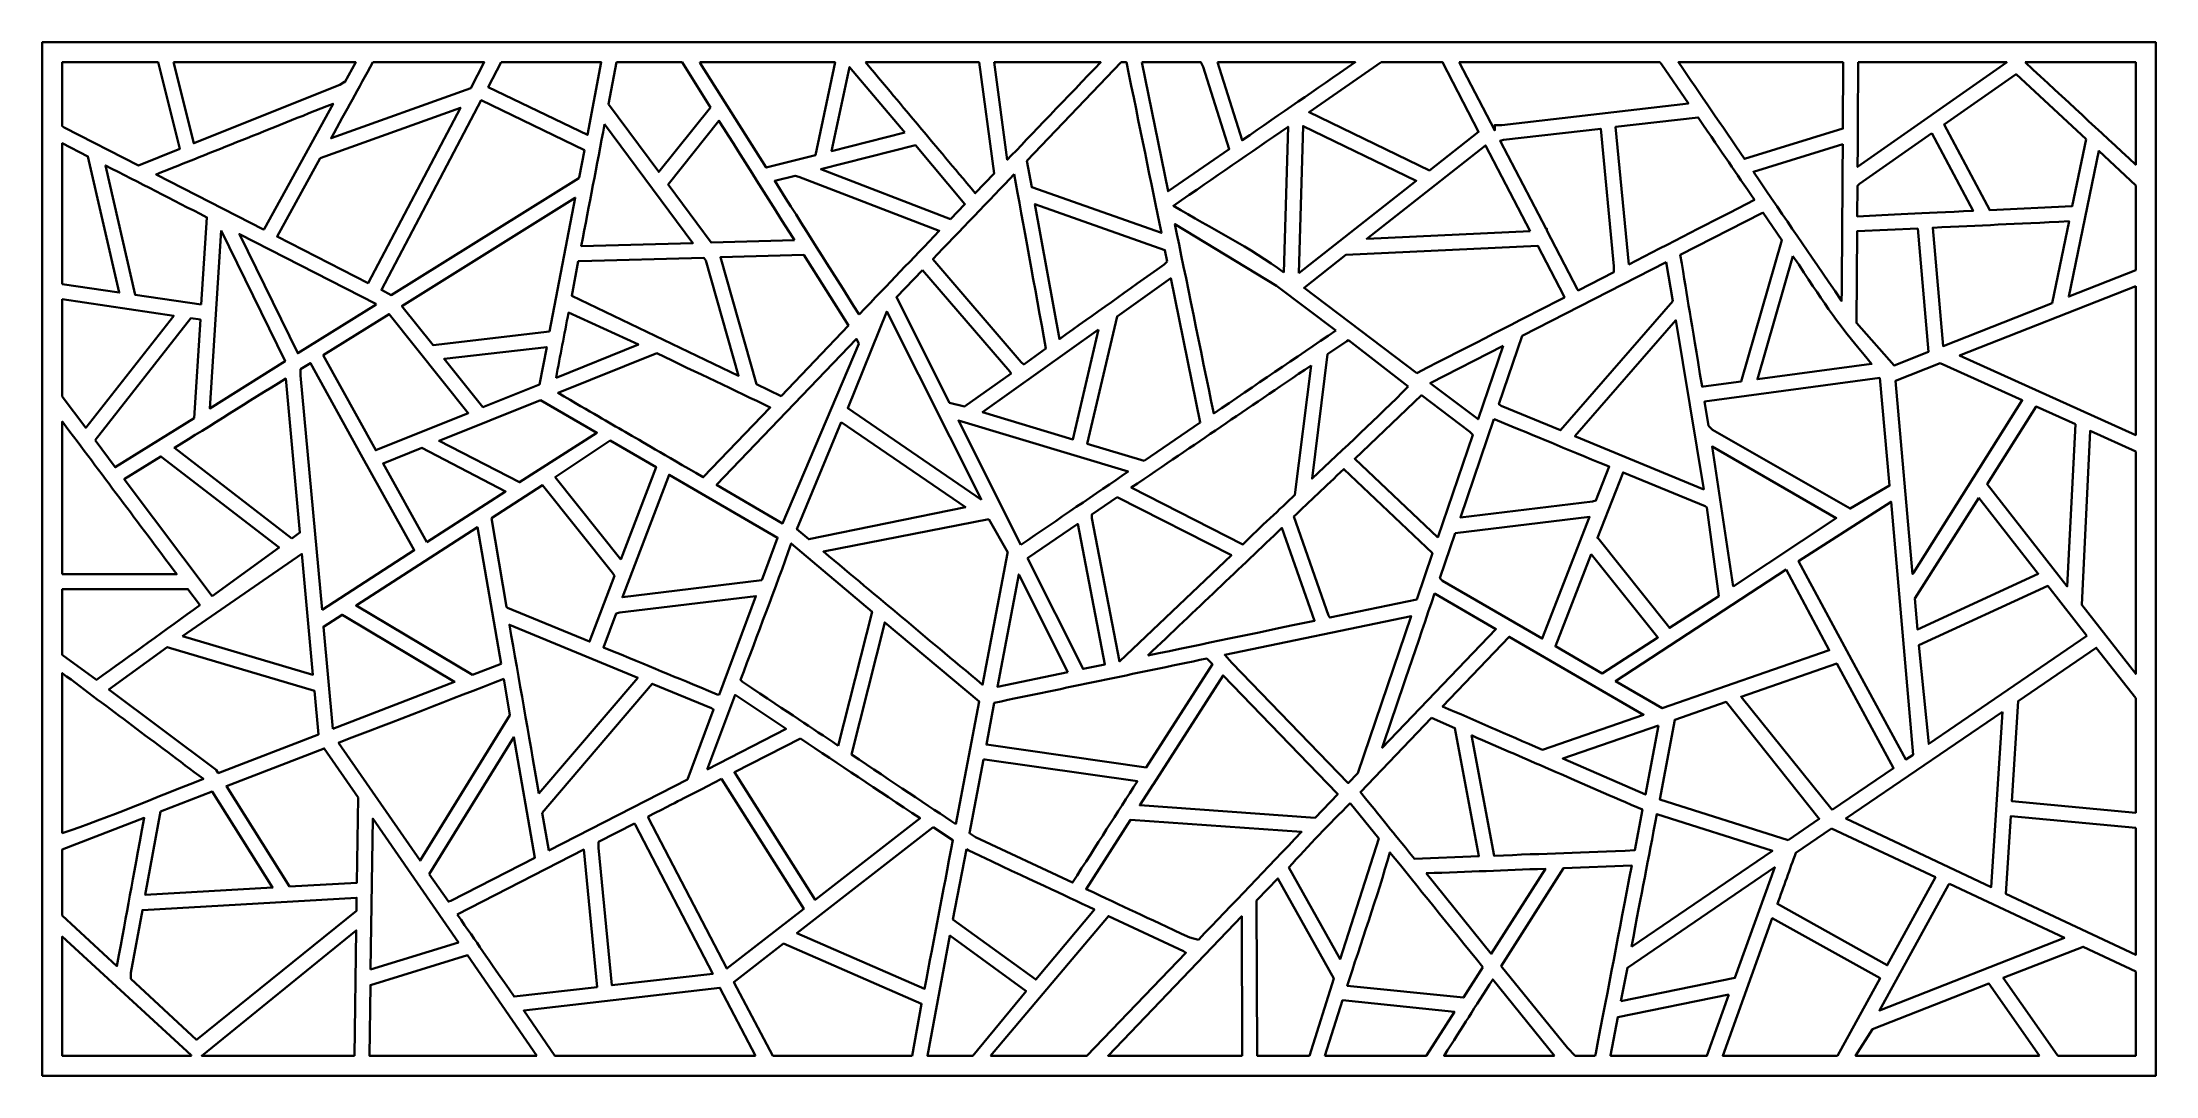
# Model space of a CAD drawing. Header units: centimetres. Extents: x 15 to 26.5, y -2.7 to 2.9.
import ezdxf

# ---------------------------------------------------------------- set-up
doc = ezdxf.new("R2010")
doc.units = ezdxf.units.CM
doc.header["$MEASUREMENT"] = 0
doc.layers.add('layer 1', color=7, linetype='Continuous')

msp = doc.modelspace()

# ---------------------------------------------------------------- linework, layer by layer
at = {"layer": 'layer 1', "color": 250, "lineweight": 30}
for points, knots in [([(14.98934, -2.70635), (14.98934, -2.70635), (14.98934, 2.92732), (14.98934, 2.92732), (14.98934, 2.92732), (18.78218, 2.92732), (22.55751, 2.92732), (26.51524, 2.92732), (26.51524, 2.92732), (26.51524, 1.00521), (26.51524, -0.7531), (26.51524, -2.70635), (26.51524, -2.70635), (22.71781, -2.70635), (18.88124, -2.70635), (14.98934, -2.70635)], [0, 0, 0, 0, 0.2, 0.2, 0.2, 0.2, 0.4, 0.4, 0.4, 0.4, 0.6, 0.6, 0.6, 0.6, 1, 1, 1, 1]), ([(15.09821, 2.47025), (15.09821, 2.47025), (15.10875, 2.46322), (15.10875, 2.46322), (15.10875, 2.46322), (15.10875, 2.46322), (15.51345, 2.25595), (15.51345, 2.25595), (15.51345, 2.25595), (15.51345, 2.25595), (15.73894, 2.34615), (15.73894, 2.34615), (15.73894, 2.34615), (15.73894, 2.34615), (15.62138, 2.81845), (15.62138, 2.81845), (15.62138, 2.81845), (15.62138, 2.81845), (15.09821, 2.81845), (15.09821, 2.81845), (15.09821, 2.81845), (15.09821, 2.81845), (15.09821, 2.47025), (15.09821, 2.47025)], [0, 0, 0, 0, 0.14285714, 0.14285714, 0.14285714, 0.14285714, 0.28571429, 0.28571429, 0.28571429, 0.28571429, 0.42857143, 0.42857143, 0.42857143, 0.42857143, 0.57142857, 0.57142857, 0.57142857, 0.57142857, 0.71428571, 0.71428571, 0.71428571, 0.71428571, 1, 1, 1, 1]), ([(15.70507, 2.81845), (15.70507, 2.81845), (15.81545, 2.37675), (15.81545, 2.37675), (15.81545, 2.37675), (15.81545, 2.37675), (16.61299, 2.69577), (16.61299, 2.69577), (16.61299, 2.69577), (16.61299, 2.69577), (16.6373, 2.71198), (16.6373, 2.71198), (16.6373, 2.71198), (16.6373, 2.71198), (16.63947, 2.70981), (16.63947, 2.70981), (16.63947, 2.70981), (16.63947, 2.70981), (16.69922, 2.81845), (16.69922, 2.81845), (16.69922, 2.81845), (16.69922, 2.81845), (15.70507, 2.81845), (15.70507, 2.81845)], [0, 0, 0, 0, 0.14285714, 0.14285714, 0.14285714, 0.14285714, 0.28571429, 0.28571429, 0.28571429, 0.28571429, 0.42857143, 0.42857143, 0.42857143, 0.42857143, 0.57142857, 0.57142857, 0.57142857, 0.57142857, 0.71428571, 0.71428571, 0.71428571, 0.71428571, 1, 1, 1, 1]), ([(16.79241, 2.81845), (16.70991, 2.66845), (16.65194, 2.56307), (16.56445, 2.40399), (16.56445, 2.40399), (16.56445, 2.40399), (17.32598, 2.67747), (17.32598, 2.67747), (17.32598, 2.67747), (17.32598, 2.67747), (17.40016, 2.81845), (17.40016, 2.81845), (17.40016, 2.81845), (17.40016, 2.81845), (16.79241, 2.81845), (16.79241, 2.81845)], [0, 0, 0, 0, 0.2, 0.2, 0.2, 0.2, 0.4, 0.4, 0.4, 0.4, 0.6, 0.6, 0.6, 0.6, 1, 1, 1, 1]), ([(17.49242, 2.81845), (17.49242, 2.81845), (17.42125, 2.68319), (17.42125, 2.68319), (17.42125, 2.68319), (17.42125, 2.68319), (17.96192, 2.42234), (17.96192, 2.42234), (17.96192, 2.42234), (17.96192, 2.42234), (18.03789, 2.81845), (18.03789, 2.81845), (18.03789, 2.81845), (17.72912, 2.81845), (17.59329, 2.81845), (17.49242, 2.81845)], [0, 0, 0, 0, 0.2, 0.2, 0.2, 0.2, 0.4, 0.4, 0.4, 0.4, 0.6, 0.6, 0.6, 0.6, 1, 1, 1, 1]), ([(18.12103, 2.81845), (18.12103, 2.81845), (18.07721, 2.58998), (18.07721, 2.58998), (18.07721, 2.58998), (18.07721, 2.58998), (18.35155, 2.22049), (18.35155, 2.22049), (18.35155, 2.22049), (18.35155, 2.22049), (18.6333, 2.57268), (18.6333, 2.57268), (18.6333, 2.57268), (18.6333, 2.57268), (18.47844, 2.81845), (18.47844, 2.81845), (18.47844, 2.81845), (18.47844, 2.81845), (18.12103, 2.81845), (18.12103, 2.81845)], [0, 0, 0, 0, 0.16666667, 0.16666667, 0.16666667, 0.16666667, 0.33333333, 0.33333333, 0.33333333, 0.33333333, 0.5, 0.5, 0.5, 0.5, 0.66666667, 0.66666667, 0.66666667, 0.66666667, 1, 1, 1, 1]), ([(18.57509, 2.81845), (18.57509, 2.81845), (18.57745, 2.81375), (18.57745, 2.81375), (18.57745, 2.81375), (18.57745, 2.81375), (18.93788, 2.24385), (18.93788, 2.24385), (18.93788, 2.24385), (18.93788, 2.24385), (19.20604, 2.31199), (19.20604, 2.31199), (19.20604, 2.31199), (19.20604, 2.31199), (19.31299, 2.81845), (19.31299, 2.81845), (19.31299, 2.81845), (19.31299, 2.81845), (18.57509, 2.81845), (18.57509, 2.81845)], [0, 0, 0, 0, 0.16666667, 0.16666667, 0.16666667, 0.16666667, 0.33333333, 0.33333333, 0.33333333, 0.33333333, 0.5, 0.5, 0.5, 0.5, 0.66666667, 0.66666667, 0.66666667, 0.66666667, 1, 1, 1, 1]), ([(19.6931, 2.43577), (19.6931, 2.43577), (19.39226, 2.79243), (19.39226, 2.79243), (19.39226, 2.79243), (19.39226, 2.79243), (19.29425, 2.33441), (19.29425, 2.33441), (19.29425, 2.33441), (19.29425, 2.33441), (19.6931, 2.43577), (19.6931, 2.43577)], [0, 0, 0, 0, 0.25, 0.25, 0.25, 0.25, 0.5, 0.5, 0.5, 0.5, 1, 1, 1, 1]), ([(19.4787, 2.81845), (19.74892, 2.49627), (19.825, 2.40556), (20.07754, 2.10446), (20.07754, 2.10446), (20.07754, 2.10446), (20.1797, 2.21111), (20.1797, 2.21111), (20.1797, 2.21111), (20.1797, 2.21111), (20.0982, 2.81845), (20.0982, 2.81845), (20.0982, 2.81845), (20.0982, 2.81845), (19.4787, 2.81845), (19.4787, 2.81845)], [0, 0, 0, 0, 0.2, 0.2, 0.2, 0.2, 0.4, 0.4, 0.4, 0.4, 0.6, 0.6, 0.6, 0.6, 1, 1, 1, 1]), ([(20.18123, 2.81845), (20.18123, 2.81845), (20.25233, 2.28694), (20.25233, 2.28694), (20.25233, 2.28694), (20.37292, 2.41283), (20.58276, 2.63189), (20.76147, 2.81845), (20.76147, 2.81845), (20.76147, 2.81845), (20.18123, 2.81845), (20.18123, 2.81845)], [0, 0, 0, 0, 0.25, 0.25, 0.25, 0.25, 0.5, 0.5, 0.5, 0.5, 1, 1, 1, 1]), ([(20.87389, 2.81845), (20.87389, 2.81845), (20.35945, 2.28074), (20.35945, 2.28074), (20.35945, 2.28074), (20.35945, 2.28074), (20.38554, 2.13737), (20.38554, 2.13737), (20.38554, 2.13737), (20.38554, 2.13737), (21.0928, 1.88775), (21.0928, 1.88775), (21.0928, 1.88775), (21.03675, 2.16115), (20.9735, 2.46966), (20.90199, 2.81845), (20.90199, 2.81845), (20.90199, 2.81845), (20.87389, 2.81845), (20.87389, 2.81845)], [0, 0, 0, 0, 0.16666667, 0.16666667, 0.16666667, 0.16666667, 0.33333333, 0.33333333, 0.33333333, 0.33333333, 0.5, 0.5, 0.5, 0.5, 0.66666667, 0.66666667, 0.66666667, 0.66666667, 1, 1, 1, 1]), ([(20.98533, 2.81845), (20.98533, 2.81845), (21.12945, 2.11552), (21.12945, 2.11552), (21.12945, 2.11552), (21.12945, 2.11552), (21.46242, 2.3449), (21.46242, 2.3449), (21.46242, 2.3449), (21.46242, 2.3449), (21.32056, 2.79412), (21.32056, 2.79412), (21.32056, 2.79412), (21.32056, 2.79412), (21.3084, 2.81845), (21.3084, 2.81845), (21.3084, 2.81845), (21.3084, 2.81845), (20.98533, 2.81845), (20.98533, 2.81845)], [0, 0, 0, 0, 0.16666667, 0.16666667, 0.16666667, 0.16666667, 0.33333333, 0.33333333, 0.33333333, 0.33333333, 0.5, 0.5, 0.5, 0.5, 0.66666667, 0.66666667, 0.66666667, 0.66666667, 1, 1, 1, 1]), ([(21.3985, 2.81845), (21.3985, 2.81845), (21.53274, 2.39335), (21.53274, 2.39335), (21.53274, 2.39335), (21.75682, 2.54771), (21.91783, 2.65864), (22.14983, 2.81845), (22.14983, 2.81845), (22.14983, 2.81845), (21.3985, 2.81845), (21.3985, 2.81845)], [0, 0, 0, 0, 0.25, 0.25, 0.25, 0.25, 0.5, 0.5, 0.5, 0.5, 1, 1, 1, 1]), ([(22.29061, 2.81845), (22.29061, 2.81845), (21.89776, 2.54566), (21.89776, 2.54566), (21.89776, 2.54566), (21.89776, 2.54566), (22.55434, 2.22869), (22.55434, 2.22869), (22.55434, 2.22869), (22.55434, 2.22869), (22.82243, 2.4391), (22.82243, 2.4391), (22.82243, 2.4391), (22.82243, 2.4391), (22.62574, 2.81845), (22.62574, 2.81845), (22.62574, 2.81845), (22.62574, 2.81845), (22.29061, 2.81845), (22.29061, 2.81845)], [0, 0, 0, 0, 0.16666667, 0.16666667, 0.16666667, 0.16666667, 0.33333333, 0.33333333, 0.33333333, 0.33333333, 0.5, 0.5, 0.5, 0.5, 0.66666667, 0.66666667, 0.66666667, 0.66666667, 1, 1, 1, 1]), ([(22.71653, 2.81845), (22.71653, 2.81845), (22.91056, 2.44663), (22.91056, 2.44663), (22.91056, 2.44663), (22.91056, 2.44663), (22.91056, 2.47574), (22.91056, 2.47574), (22.91056, 2.47574), (22.91056, 2.47574), (22.94902, 2.47574), (22.94902, 2.47574), (22.94902, 2.47574), (22.94902, 2.47574), (23.96703, 2.59412), (23.96703, 2.59412), (23.96703, 2.59412), (23.96703, 2.59412), (23.82011, 2.80886), (23.82011, 2.80886), (23.82011, 2.80886), (23.82011, 2.80886), (23.81051, 2.81845), (23.81051, 2.81845), (23.81051, 2.81845), (23.81051, 2.81845), (22.71653, 2.81845), (22.71653, 2.81845)], [0, 0, 0, 0, 0.125, 0.125, 0.125, 0.125, 0.25, 0.25, 0.25, 0.25, 0.375, 0.375, 0.375, 0.375, 0.5, 0.5, 0.5, 0.5, 0.625, 0.625, 0.625, 0.625, 0.75, 0.75, 0.75, 0.75, 1, 1, 1, 1]), ([(24.81094, 2.81845), (24.81094, 2.81845), (23.91247, 2.81845), (23.91247, 2.81845), (23.91247, 2.81845), (24.03596, 2.63797), (24.14517, 2.47836), (24.27285, 2.29175), (24.27285, 2.29175), (24.27285, 2.29175), (24.80914, 2.45676), (24.80914, 2.45676), (24.80914, 2.45676), (24.80914, 2.45676), (24.81094, 2.81845), (24.81094, 2.81845)], [0, 0, 0, 0, 0.2, 0.2, 0.2, 0.2, 0.4, 0.4, 0.4, 0.4, 0.6, 0.6, 0.6, 0.6, 1, 1, 1, 1]), ([(24.89256, 2.81845), (24.89108, 2.6073), (24.89069, 2.44208), (24.8893, 2.24823), (24.8893, 2.24823), (24.8893, 2.24823), (25.70087, 2.81641), (25.70087, 2.81641), (25.70087, 2.81641), (25.70087, 2.81641), (25.70291, 2.81845), (25.70291, 2.81845), (25.70291, 2.81845), (25.70291, 2.81845), (24.89256, 2.81845), (24.89256, 2.81845)], [0, 0, 0, 0, 0.2, 0.2, 0.2, 0.2, 0.4, 0.4, 0.4, 0.4, 0.6, 0.6, 0.6, 0.6, 1, 1, 1, 1]), ([(25.80322, 2.81845), (26.03321, 2.6055), (26.19922, 2.45179), (26.40637, 2.25998), (26.40637, 2.25998), (26.40637, 2.25998), (26.40637, 2.81845), (26.40637, 2.81845), (26.40637, 2.81845), (26.40637, 2.81845), (25.80322, 2.81845), (25.80322, 2.81845)], [0, 0, 0, 0, 0.25, 0.25, 0.25, 0.25, 0.5, 0.5, 0.5, 0.5, 1, 1, 1, 1]), ([(26.13525, 2.39974), (26.13525, 2.39974), (25.75399, 2.75277), (25.75399, 2.75277), (25.75399, 2.75277), (25.75399, 2.75277), (25.74817, 2.74986), (25.74817, 2.74986), (25.74817, 2.74986), (25.74817, 2.74986), (25.36182, 2.47937), (25.36182, 2.47937), (25.36182, 2.47937), (25.36182, 2.47937), (25.60971, 2.01275), (25.60971, 2.01275), (25.60971, 2.01275), (25.60971, 2.01275), (26.05961, 2.03408), (26.05961, 2.03408), (26.05961, 2.03408), (26.05961, 2.03408), (26.13525, 2.39974), (26.13525, 2.39974)], [0, 0, 0, 0, 0.14285714, 0.14285714, 0.14285714, 0.14285714, 0.28571429, 0.28571429, 0.28571429, 0.28571429, 0.42857143, 0.42857143, 0.42857143, 0.42857143, 0.57142857, 0.57142857, 0.57142857, 0.57142857, 0.71428571, 0.71428571, 0.71428571, 0.71428571, 1, 1, 1, 1]), ([(16.19628, 1.90624), (16.19628, 1.90624), (16.19901, 1.90897), (16.19901, 1.90897), (16.19901, 1.90897), (16.19901, 1.90897), (16.57503, 2.59265), (16.57503, 2.59265), (16.57503, 2.59265), (16.21538, 2.44879), (15.93011, 2.33468), (15.60986, 2.20658), (15.60986, 2.20658), (15.60986, 2.20658), (16.19628, 1.90624), (16.19628, 1.90624)], [0, 0, 0, 0, 0.2, 0.2, 0.2, 0.2, 0.4, 0.4, 0.4, 0.4, 0.6, 0.6, 0.6, 0.6, 1, 1, 1, 1]), ([(16.50499, 2.29588), (16.50499, 2.29588), (16.27011, 1.86843), (16.27011, 1.86843), (16.27011, 1.86843), (16.27011, 1.86843), (16.76653, 1.61419), (16.76653, 1.61419), (16.76653, 1.61419), (16.76653, 1.61419), (17.2697, 2.57051), (17.2697, 2.57051), (17.2697, 2.57051), (17.2697, 2.57051), (16.50499, 2.29588), (16.50499, 2.29588)], [0, 0, 0, 0, 0.2, 0.2, 0.2, 0.2, 0.4, 0.4, 0.4, 0.4, 0.6, 0.6, 0.6, 0.6, 1, 1, 1, 1]), ([(17.91736, 2.18996), (17.91736, 2.18996), (17.94601, 2.33936), (17.94601, 2.33936), (17.94601, 2.33936), (17.94601, 2.33936), (17.38321, 2.61089), (17.38321, 2.61089), (17.38321, 2.61089), (17.38321, 2.61089), (16.83921, 1.57697), (16.83921, 1.57697), (16.83921, 1.57697), (16.83921, 1.57697), (16.89262, 1.54961), (16.89262, 1.54961), (16.89262, 1.54961), (16.89262, 1.54961), (17.91473, 2.18733), (17.91473, 2.18733), (17.91473, 2.18733), (17.91473, 2.18733), (17.91736, 2.18996), (17.91736, 2.18996)], [0, 0, 0, 0, 0.14285714, 0.14285714, 0.14285714, 0.14285714, 0.28571429, 0.28571429, 0.28571429, 0.28571429, 0.42857143, 0.42857143, 0.42857143, 0.42857143, 0.57142857, 0.57142857, 0.57142857, 0.57142857, 0.71428571, 0.71428571, 0.71428571, 0.71428571, 1, 1, 1, 1]), ([(18.05634, 2.48113), (18.0117, 2.2484), (17.97289, 2.04601), (17.92878, 1.81602), (17.92878, 1.81602), (17.92878, 1.81602), (18.53765, 1.83287), (18.53765, 1.83287), (18.53765, 1.83287), (18.53765, 1.83287), (18.05634, 2.48113), (18.05634, 2.48113)], [0, 0, 0, 0, 0.25, 0.25, 0.25, 0.25, 0.5, 0.5, 0.5, 0.5, 1, 1, 1, 1]), ([(19.09152, 1.84819), (18.95179, 2.06912), (18.82109, 2.27577), (18.67947, 2.49969), (18.67947, 2.49969), (18.67947, 2.49969), (18.40188, 2.1527), (18.40188, 2.1527), (18.40188, 2.1527), (18.40188, 2.1527), (18.6373, 1.83563), (18.6373, 1.83563), (18.6373, 1.83563), (18.6373, 1.83563), (19.09152, 1.84819), (19.09152, 1.84819)], [0, 0, 0, 0, 0.2, 0.2, 0.2, 0.2, 0.4, 0.4, 0.4, 0.4, 0.6, 0.6, 0.6, 0.6, 1, 1, 1, 1]), ([(21.76027, 1.67219), (21.76027, 1.67219), (21.78324, 2.46677), (21.78324, 2.46677), (21.78324, 2.46677), (21.56797, 2.31847), (21.39398, 2.19861), (21.15855, 2.03642), (21.15855, 2.03642), (21.36737, 1.90969), (21.57947, 1.8088), (21.76027, 1.67219)], [0, 0, 0, 0, 0.25, 0.25, 0.25, 0.25, 0.5, 0.5, 0.5, 0.5, 1, 1, 1, 1]), ([(21.84187, 1.66949), (21.84187, 1.66949), (22.48282, 2.17255), (22.48282, 2.17255), (22.48282, 2.17255), (22.48282, 2.17255), (21.86503, 2.4708), (21.86503, 2.4708), (21.86503, 2.4708), (21.86503, 2.4708), (21.84187, 1.66949), (21.84187, 1.66949)], [0, 0, 0, 0, 0.25, 0.25, 0.25, 0.25, 0.5, 0.5, 0.5, 0.5, 1, 1, 1, 1]), ([(23.36544, 1.57485), (23.36544, 1.57485), (23.56076, 1.67501), (23.56076, 1.67501), (23.56076, 1.67501), (23.56076, 1.67501), (23.56076, 1.70773), (23.56076, 1.70773), (23.56076, 1.70773), (23.56076, 1.70773), (23.48832, 2.45625), (23.48832, 2.45625), (23.48832, 2.45625), (23.48832, 2.45625), (22.95873, 2.39467), (22.95873, 2.39467), (22.95873, 2.39467), (22.95873, 2.39467), (22.94005, 2.39001), (22.94005, 2.39001), (22.94005, 2.39001), (22.94005, 2.39001), (23.19009, 1.90994), (23.19009, 1.90994), (23.19009, 1.90994), (23.19009, 1.90994), (23.1948, 1.91112), (23.1948, 1.91112), (23.1948, 1.91112), (23.1948, 1.91112), (23.1948, 1.90089), (23.1948, 1.90089), (23.1948, 1.90089), (23.1948, 1.90089), (23.36169, 1.58047), (23.36169, 1.58047), (23.36169, 1.58047), (23.36169, 1.58047), (23.36544, 1.57485), (23.36544, 1.57485)], [0, 0, 0, 0, 0.09090909, 0.09090909, 0.09090909, 0.09090909, 0.18181818, 0.18181818, 0.18181818, 0.18181818, 0.27272727, 0.27272727, 0.27272727, 0.27272727, 0.36363636, 0.36363636, 0.36363636, 0.36363636, 0.45454545, 0.45454545, 0.45454545, 0.45454545, 0.54545455, 0.54545455, 0.54545455, 0.54545455, 0.63636364, 0.63636364, 0.63636364, 0.63636364, 0.72727273, 0.72727273, 0.72727273, 0.72727273, 0.81818182, 0.81818182, 0.81818182, 0.81818182, 1, 1, 1, 1]), ([(23.64193, 1.71664), (23.86697, 1.83204), (24.07961, 1.94109), (24.32703, 2.06797), (24.32703, 2.06797), (24.21708, 2.22867), (24.16428, 2.30584), (24.01913, 2.51798), (24.01913, 2.51798), (24.01913, 2.51798), (23.56944, 2.46569), (23.56944, 2.46569), (23.56944, 2.46569), (23.56944, 2.46569), (23.64193, 1.71664), (23.64193, 1.71664)], [0, 0, 0, 0, 0.2, 0.2, 0.2, 0.2, 0.4, 0.4, 0.4, 0.4, 0.6, 0.6, 0.6, 0.6, 1, 1, 1, 1]), ([(25.29443, 2.43219), (25.29443, 2.43219), (24.90055, 2.15643), (24.90055, 2.15643), (24.90055, 2.15643), (24.90055, 2.15643), (24.88856, 2.14445), (24.88856, 2.14445), (24.88856, 2.14445), (24.88856, 2.14445), (24.88738, 1.9785), (24.88738, 1.9785), (24.88738, 1.9785), (25.06895, 1.98711), (25.22963, 1.99473), (25.51953, 2.00847), (25.51953, 2.00847), (25.51953, 2.00847), (25.29443, 2.43219), (25.29443, 2.43219)], [0, 0, 0, 0, 0.16666667, 0.16666667, 0.16666667, 0.16666667, 0.33333333, 0.33333333, 0.33333333, 0.33333333, 0.5, 0.5, 0.5, 0.5, 0.66666667, 0.66666667, 0.66666667, 0.66666667, 1, 1, 1, 1]), ([(15.09821, 1.608), (15.09821, 1.608), (15.40936, 1.56306), (15.40936, 1.56306), (15.40936, 1.56306), (15.40936, 1.56306), (15.23836, 2.30511), (15.23836, 2.30511), (15.23836, 2.30511), (15.23836, 2.30511), (15.09821, 2.37689), (15.09821, 2.37689), (15.09821, 2.37689), (15.09821, 2.37689), (15.09821, 1.608), (15.09821, 1.608)], [0, 0, 0, 0, 0.2, 0.2, 0.2, 0.2, 0.4, 0.4, 0.4, 0.4, 0.6, 0.6, 0.6, 0.6, 1, 1, 1, 1]), ([(19.94266, 1.96366), (19.94266, 1.96366), (20.02072, 2.04515), (20.02072, 2.04515), (20.02072, 2.04515), (20.02072, 2.04515), (19.75134, 2.36633), (19.75134, 2.36633), (19.75134, 2.36633), (19.75134, 2.36633), (19.23591, 2.23512), (19.23591, 2.23512), (19.23591, 2.23512), (19.23591, 2.23512), (19.94266, 1.96366), (19.94266, 1.96366)], [0, 0, 0, 0, 0.2, 0.2, 0.2, 0.2, 0.4, 0.4, 0.4, 0.4, 0.6, 0.6, 0.6, 0.6, 1, 1, 1, 1]), ([(23.10455, 1.89743), (23.10455, 1.89743), (22.8608, 2.36543), (22.8608, 2.36543), (22.8608, 2.36543), (22.8608, 2.36543), (22.21224, 1.85639), (22.21224, 1.85639), (22.21224, 1.85639), (22.21224, 1.85639), (23.10455, 1.89743), (23.10455, 1.89743)], [0, 0, 0, 0, 0.25, 0.25, 0.25, 0.25, 0.5, 0.5, 0.5, 0.5, 1, 1, 1, 1]), ([(24.80853, 2.37115), (24.80853, 2.37115), (24.32113, 2.22118), (24.32113, 2.22118), (24.32113, 2.22118), (24.51455, 1.93848), (24.60479, 1.8066), (24.80243, 1.51774), (24.80243, 1.51774), (24.80448, 1.80349), (24.80651, 2.08786), (24.80853, 2.37115)], [0, 0, 0, 0, 0.25, 0.25, 0.25, 0.25, 0.5, 0.5, 0.5, 0.5, 1, 1, 1, 1]), ([(26.40637, 2.1475), (26.40637, 2.1475), (26.20522, 2.33495), (26.20522, 2.33495), (26.20522, 2.33495), (26.20522, 2.33495), (26.04107, 1.5414), (26.04107, 1.5414), (26.04107, 1.5414), (26.04107, 1.5414), (26.40637, 1.68541), (26.40637, 1.68541), (26.40637, 1.68541), (26.40637, 1.68541), (26.40637, 2.1475), (26.40637, 2.1475)], [0, 0, 0, 0, 0.2, 0.2, 0.2, 0.2, 0.4, 0.4, 0.4, 0.4, 0.6, 0.6, 0.6, 0.6, 1, 1, 1, 1]), ([(15.85669, 1.49699), (15.85669, 1.49699), (15.88707, 1.97288), (15.88707, 1.97288), (15.88707, 1.97288), (15.69414, 2.07168), (15.52095, 2.16038), (15.33434, 2.25595), (15.33434, 2.25595), (15.33434, 2.25595), (15.49606, 1.55025), (15.49606, 1.55025), (15.49606, 1.55025), (15.49606, 1.55025), (15.85669, 1.49699), (15.85669, 1.49699)], [0, 0, 0, 0, 0.2, 0.2, 0.2, 0.2, 0.4, 0.4, 0.4, 0.4, 0.6, 0.6, 0.6, 0.6, 1, 1, 1, 1]), ([(19.4442, 1.44329), (19.61345, 1.61998), (19.72716, 1.73868), (19.88143, 1.89973), (19.88143, 1.89973), (19.88143, 1.89973), (19.11611, 2.19408), (19.11611, 2.19408), (19.11611, 2.19408), (19.11611, 2.19408), (19.09466, 2.19945), (19.09466, 2.19945), (19.09466, 2.19945), (19.09466, 2.19945), (18.98379, 2.17127), (18.98379, 2.17127), (18.98379, 2.17127), (19.14296, 1.9196), (19.28083, 1.7016), (19.4442, 1.44329)], [0, 0, 0, 0, 0.16666667, 0.16666667, 0.16666667, 0.16666667, 0.33333333, 0.33333333, 0.33333333, 0.33333333, 0.5, 0.5, 0.5, 0.5, 0.66666667, 0.66666667, 0.66666667, 0.66666667, 1, 1, 1, 1]), ([(20.28971, 2.20793), (20.15482, 2.06711), (19.99084, 1.89593), (19.84618, 1.7449), (19.84618, 1.7449), (19.84618, 1.7449), (20.32847, 1.18439), (20.32847, 1.18439), (20.32847, 1.18439), (20.32847, 1.18439), (20.34167, 1.17119), (20.34167, 1.17119), (20.34167, 1.17119), (20.34167, 1.17119), (20.46268, 1.25725), (20.46268, 1.25725), (20.46268, 1.25725), (20.40174, 1.59221), (20.33721, 1.94686), (20.28971, 2.20793)], [0, 0, 0, 0, 0.16666667, 0.16666667, 0.16666667, 0.16666667, 0.33333333, 0.33333333, 0.33333333, 0.33333333, 0.5, 0.5, 0.5, 0.5, 0.66666667, 0.66666667, 0.66666667, 0.66666667, 1, 1, 1, 1]), ([(17.7563, 1.35017), (17.7563, 1.35017), (17.89618, 2.07952), (17.89618, 2.07952), (17.89618, 2.07952), (17.89618, 2.07952), (16.95026, 1.48934), (16.95026, 1.48934), (16.95026, 1.48934), (16.95026, 1.48934), (17.12072, 1.27627), (17.12072, 1.27627), (17.12072, 1.27627), (17.12072, 1.27627), (17.7563, 1.35017), (17.7563, 1.35017)], [0, 0, 0, 0, 0.2, 0.2, 0.2, 0.2, 0.4, 0.4, 0.4, 0.4, 0.6, 0.6, 0.6, 0.6, 1, 1, 1, 1]), ([(21.12453, 1.73296), (21.12453, 1.73296), (21.11193, 1.79442), (21.11193, 1.79442), (21.11193, 1.79442), (21.11193, 1.79442), (20.40237, 2.04485), (20.40237, 2.04485), (20.40237, 2.04485), (20.40237, 2.04485), (20.53616, 1.3095), (20.53616, 1.3095), (20.53616, 1.3095), (20.73245, 1.44908), (20.90639, 1.57278), (21.10701, 1.71544), (21.10701, 1.71544), (21.10701, 1.71544), (21.12453, 1.73296), (21.12453, 1.73296)], [0, 0, 0, 0, 0.16666667, 0.16666667, 0.16666667, 0.16666667, 0.33333333, 0.33333333, 0.33333333, 0.33333333, 0.5, 0.5, 0.5, 0.5, 0.66666667, 0.66666667, 0.66666667, 0.66666667, 1, 1, 1, 1]), ([(24.36626, 1.99633), (24.36626, 1.99633), (23.92224, 1.76863), (23.92224, 1.76863), (23.92224, 1.76863), (23.96566, 1.50676), (23.97698, 1.43846), (24.04135, 1.05031), (24.04135, 1.05031), (24.04135, 1.05031), (24.04897, 1.05031), (24.04897, 1.05031), (24.04897, 1.05031), (24.04897, 1.05031), (24.25429, 1.07805), (24.25429, 1.07805), (24.25429, 1.07805), (24.25429, 1.07805), (24.47673, 1.84918), (24.47673, 1.84918), (24.47673, 1.84918), (24.47673, 1.84918), (24.37461, 1.99842), (24.37461, 1.99842), (24.37461, 1.99842), (24.37461, 1.99842), (24.36626, 1.99633), (24.36626, 1.99633)], [0, 0, 0, 0, 0.125, 0.125, 0.125, 0.125, 0.25, 0.25, 0.25, 0.25, 0.375, 0.375, 0.375, 0.375, 0.5, 0.5, 0.5, 0.5, 0.625, 0.625, 0.625, 0.625, 0.75, 0.75, 0.75, 0.75, 1, 1, 1, 1]), ([(15.96429, 1.901), (15.96429, 1.901), (15.90243, 0.93181), (15.90243, 0.93181), (15.90243, 0.93181), (15.90243, 0.93181), (16.31318, 1.18809), (16.31318, 1.18809), (16.31318, 1.18809), (16.31318, 1.18809), (15.96429, 1.901), (15.96429, 1.901)], [0, 0, 0, 0, 0.25, 0.25, 0.25, 0.25, 0.5, 0.5, 0.5, 0.5, 1, 1, 1, 1]), ([(16.81071, 1.49851), (16.81071, 1.49851), (16.80799, 1.50123), (16.80799, 1.50123), (16.80799, 1.50123), (16.80799, 1.50123), (16.06451, 1.882), (16.06451, 1.882), (16.06451, 1.882), (16.06451, 1.882), (16.38304, 1.23167), (16.38304, 1.23167), (16.38304, 1.23167), (16.38304, 1.23167), (16.81071, 1.49851), (16.81071, 1.49851)], [0, 0, 0, 0, 0.2, 0.2, 0.2, 0.2, 0.4, 0.4, 0.4, 0.4, 0.6, 0.6, 0.6, 0.6, 1, 1, 1, 1]), ([(22.04336, 1.35597), (22.04336, 1.35597), (21.72087, 1.59963), (21.72087, 1.59963), (21.72087, 1.59963), (21.72087, 1.59963), (21.1662, 1.93627), (21.1662, 1.93627), (21.1662, 1.93627), (21.22446, 1.65209), (21.30681, 1.25041), (21.37787, 0.90382), (21.37787, 0.90382), (21.60133, 1.05565), (21.8226, 1.20598), (22.04336, 1.35597)], [0, 0, 0, 0, 0.2, 0.2, 0.2, 0.2, 0.4, 0.4, 0.4, 0.4, 0.6, 0.6, 0.6, 0.6, 1, 1, 1, 1]), ([(25.21747, 1.91241), (25.21747, 1.91241), (25.27665, 1.24005), (25.27665, 1.24005), (25.27665, 1.24005), (25.27665, 1.24005), (25.08802, 1.16569), (25.08802, 1.16569), (25.08802, 1.16569), (25.08802, 1.16569), (24.88322, 1.39758), (24.88322, 1.39758), (24.88322, 1.39758), (24.88322, 1.39758), (24.88679, 1.89674), (24.88679, 1.89674), (24.88679, 1.89674), (24.88679, 1.89674), (25.21747, 1.91241), (25.21747, 1.91241)], [0, 0, 0, 0, 0.16666667, 0.16666667, 0.16666667, 0.16666667, 0.33333333, 0.33333333, 0.33333333, 0.33333333, 0.5, 0.5, 0.5, 0.5, 0.66666667, 0.66666667, 0.66666667, 0.66666667, 1, 1, 1, 1]), ([(25.95029, 1.50561), (25.95029, 1.50561), (26.04253, 1.95153), (26.04253, 1.95153), (26.04253, 1.95153), (25.73617, 1.93701), (25.56608, 1.92894), (25.29909, 1.91628), (25.29909, 1.91628), (25.29909, 1.91628), (25.35586, 1.27128), (25.35586, 1.27128), (25.35586, 1.27128), (25.35586, 1.27128), (25.95029, 1.50561), (25.95029, 1.50561)], [0, 0, 0, 0, 0.2, 0.2, 0.2, 0.2, 0.4, 0.4, 0.4, 0.4, 0.6, 0.6, 0.6, 0.6, 1, 1, 1, 1]), ([(17.91274, 1.73414), (17.91274, 1.73414), (17.87707, 1.54551), (17.87707, 1.54551), (17.87707, 1.54551), (17.87707, 1.54551), (18.78666, 1.10972), (18.78666, 1.10972), (18.78666, 1.10972), (18.78666, 1.10972), (18.60787, 1.7383), (18.60787, 1.7383), (18.60787, 1.7383), (18.60787, 1.7383), (18.59707, 1.75283), (18.59707, 1.75283), (18.59707, 1.75283), (18.59707, 1.75283), (17.91949, 1.73409), (17.91949, 1.73409), (17.91949, 1.73409), (17.91949, 1.73409), (17.91274, 1.73414), (17.91274, 1.73414)], [0, 0, 0, 0, 0.14285714, 0.14285714, 0.14285714, 0.14285714, 0.28571429, 0.28571429, 0.28571429, 0.28571429, 0.42857143, 0.42857143, 0.42857143, 0.42857143, 0.57142857, 0.57142857, 0.57142857, 0.57142857, 0.71428571, 0.71428571, 0.71428571, 0.71428571, 1, 1, 1, 1]), ([(19.01863, 0.99901), (19.01863, 0.99901), (19.38602, 1.38255), (19.38602, 1.38255), (19.38602, 1.38255), (19.38602, 1.38255), (19.14229, 1.76792), (19.14229, 1.76792), (19.14229, 1.76792), (19.14229, 1.76792), (18.6879, 1.75535), (18.6879, 1.75535), (18.6879, 1.75535), (18.6879, 1.75535), (18.88488, 1.06284), (18.88488, 1.06284), (18.88488, 1.06284), (18.88488, 1.06284), (19.01863, 0.99901), (19.01863, 0.99901)], [0, 0, 0, 0, 0.16666667, 0.16666667, 0.16666667, 0.16666667, 0.33333333, 0.33333333, 0.33333333, 0.33333333, 0.5, 0.5, 0.5, 0.5, 0.66666667, 0.66666667, 0.66666667, 0.66666667, 1, 1, 1, 1]), ([(22.48601, 1.12386), (22.80382, 1.28684), (23.02025, 1.39783), (23.29026, 1.53629), (23.29026, 1.53629), (23.29026, 1.53629), (23.28806, 1.54508), (23.28806, 1.54508), (23.28806, 1.54508), (23.28806, 1.54508), (23.14612, 1.81761), (23.14612, 1.81761), (23.14612, 1.81761), (23.14612, 1.81761), (22.09923, 1.76936), (22.09923, 1.76936), (22.09923, 1.76936), (22.09923, 1.76936), (21.87098, 1.58854), (21.87098, 1.58854), (21.87098, 1.58854), (21.87098, 1.58854), (22.48601, 1.12386), (22.48601, 1.12386)], [0, 0, 0, 0, 0.14285714, 0.14285714, 0.14285714, 0.14285714, 0.28571429, 0.28571429, 0.28571429, 0.28571429, 0.42857143, 0.42857143, 0.42857143, 0.42857143, 0.57142857, 0.57142857, 0.57142857, 0.57142857, 0.71428571, 0.71428571, 0.71428571, 0.71428571, 1, 1, 1, 1]), ([(23.84596, 1.72951), (23.84596, 1.72951), (23.05999, 1.32645), (23.05999, 1.32645), (23.05999, 1.32645), (23.05999, 1.32645), (22.93332, 0.9539), (22.93332, 0.9539), (22.93332, 0.9539), (22.93332, 0.9539), (22.94568, 0.94566), (22.94568, 0.94566), (22.94568, 0.94566), (22.94568, 0.94566), (23.26842, 0.81235), (23.26842, 0.81235), (23.26842, 0.81235), (23.26842, 0.81235), (23.88123, 1.51681), (23.88123, 1.51681), (23.88123, 1.51681), (23.88123, 1.51681), (23.84596, 1.72951), (23.84596, 1.72951)], [0, 0, 0, 0, 0.14285714, 0.14285714, 0.14285714, 0.14285714, 0.28571429, 0.28571429, 0.28571429, 0.28571429, 0.42857143, 0.42857143, 0.42857143, 0.42857143, 0.57142857, 0.57142857, 0.57142857, 0.57142857, 0.71428571, 0.71428571, 0.71428571, 0.71428571, 1, 1, 1, 1]), ([(24.5365, 1.76181), (24.5365, 1.76181), (24.34271, 1.08999), (24.34271, 1.08999), (24.34271, 1.08999), (24.34271, 1.08999), (24.96591, 1.17417), (24.96591, 1.17417), (24.96591, 1.17417), (24.7335, 1.4477), (24.7147, 1.50137), (24.5365, 1.76181)], [0, 0, 0, 0, 0.25, 0.25, 0.25, 0.25, 0.5, 0.5, 0.5, 0.5, 1, 1, 1, 1]), ([(19.78924, 1.68546), (19.78924, 1.68546), (19.64732, 1.5373), (19.64732, 1.5373), (19.64732, 1.5373), (19.64732, 1.5373), (19.93719, 0.96168), (19.93719, 0.96168), (19.93719, 0.96168), (19.93719, 0.96168), (20.01801, 0.94104), (20.01801, 0.94104), (20.01801, 0.94104), (20.01801, 0.94104), (20.27252, 1.12202), (20.27252, 1.12202), (20.27252, 1.12202), (20.27252, 1.12202), (20.26595, 1.13187), (20.26595, 1.13187), (20.26595, 1.13187), (20.26595, 1.13187), (19.78924, 1.68546), (19.78924, 1.68546)], [0, 0, 0, 0, 0.14285714, 0.14285714, 0.14285714, 0.14285714, 0.28571429, 0.28571429, 0.28571429, 0.28571429, 0.42857143, 0.42857143, 0.42857143, 0.42857143, 0.57142857, 0.57142857, 0.57142857, 0.57142857, 0.71428571, 0.71428571, 0.71428571, 0.71428571, 1, 1, 1, 1]), ([(20.99807, 0.64578), (20.99807, 0.64578), (21.30471, 0.85412), (21.30471, 0.85412), (21.30471, 0.85412), (21.30471, 0.85412), (21.14336, 1.6411), (21.14336, 1.6411), (21.14336, 1.6411), (21.14336, 1.6411), (20.85059, 1.43291), (20.85059, 1.43291), (20.85059, 1.43291), (20.85059, 1.43291), (20.68821, 0.73913), (20.68821, 0.73913), (20.68821, 0.73913), (20.68821, 0.73913), (20.99807, 0.64578), (20.99807, 0.64578)], [0, 0, 0, 0, 0.16666667, 0.16666667, 0.16666667, 0.16666667, 0.33333333, 0.33333333, 0.33333333, 0.33333333, 0.5, 0.5, 0.5, 0.5, 0.66666667, 0.66666667, 0.66666667, 0.66666667, 1, 1, 1, 1]), ([(15.09821, 1.52651), (15.09821, 1.52651), (15.09821, 0.99714), (15.09821, 0.99714), (15.09821, 0.99714), (15.09821, 0.99714), (15.22618, 0.8259), (15.22618, 0.8259), (15.22618, 0.8259), (15.22618, 0.8259), (15.7061, 1.4367), (15.7061, 1.4367), (15.7061, 1.4367), (15.7061, 1.4367), (15.09821, 1.52651), (15.09821, 1.52651)], [0, 0, 0, 0, 0.2, 0.2, 0.2, 0.2, 0.4, 0.4, 0.4, 0.4, 0.6, 0.6, 0.6, 0.6, 1, 1, 1, 1]), ([(26.40637, 1.59765), (26.40637, 1.59765), (25.44577, 1.21896), (25.44577, 1.21896), (25.44577, 1.21896), (25.44577, 1.21896), (26.40637, 0.78619), (26.40637, 0.78619), (26.40637, 0.78619), (26.40637, 0.78619), (26.40637, 1.59765), (26.40637, 1.59765)], [0, 0, 0, 0, 0.25, 0.25, 0.25, 0.25, 0.5, 0.5, 0.5, 0.5, 1, 1, 1, 1]), ([(15.27722, 0.75785), (15.27722, 0.75785), (15.38764, 0.61062), (15.38764, 0.61062), (15.38764, 0.61062), (15.38764, 0.61062), (15.81722, 0.87865), (15.81722, 0.87865), (15.81722, 0.87865), (15.81722, 0.87865), (15.85147, 1.41523), (15.85147, 1.41523), (15.85147, 1.41523), (15.85147, 1.41523), (15.79992, 1.42261), (15.79992, 1.42261), (15.79992, 1.42261), (15.79992, 1.42261), (15.27722, 0.75785), (15.27722, 0.75785)], [0, 0, 0, 0, 0.16666667, 0.16666667, 0.16666667, 0.16666667, 0.33333333, 0.33333333, 0.33333333, 0.33333333, 0.5, 0.5, 0.5, 0.5, 0.66666667, 0.66666667, 0.66666667, 0.66666667, 1, 1, 1, 1]), ([(16.52159, 1.22188), (16.52159, 1.22188), (16.80843, 0.70336), (16.80843, 0.70336), (16.80843, 0.70336), (16.80843, 0.70336), (17.31226, 0.90614), (17.31226, 0.90614), (17.31226, 0.90614), (17.31226, 0.90614), (16.88051, 1.44582), (16.88051, 1.44582), (16.88051, 1.44582), (16.88051, 1.44582), (16.52159, 1.22188), (16.52159, 1.22188)], [0, 0, 0, 0, 0.2, 0.2, 0.2, 0.2, 0.4, 0.4, 0.4, 0.4, 0.6, 0.6, 0.6, 0.6, 1, 1, 1, 1]), ([(17.79125, 1.09892), (17.79125, 1.09892), (18.24071, 1.27981), (18.24071, 1.27981), (18.24071, 1.27981), (18.24071, 1.27981), (17.85936, 1.45404), (17.85936, 1.45404), (17.85936, 1.45404), (17.83606, 1.33255), (17.81438, 1.21949), (17.79125, 1.09892)], [0, 0, 0, 0, 0.25, 0.25, 0.25, 0.25, 0.5, 0.5, 0.5, 0.5, 1, 1, 1, 1]), ([(20.11064, 0.43303), (20.11064, 0.43303), (19.59496, 1.45964), (19.59496, 1.45964), (19.59496, 1.45964), (19.59496, 1.45964), (19.38191, 0.93363), (19.38191, 0.93363), (19.38191, 0.93363), (19.38191, 0.93363), (20.11064, 0.43303), (20.11064, 0.43303)], [0, 0, 0, 0, 0.25, 0.25, 0.25, 0.25, 0.5, 0.5, 0.5, 0.5, 1, 1, 1, 1]), ([(24.05169, 0.48883), (24.05169, 0.48883), (23.89856, 1.41233), (23.89856, 1.41233), (23.89856, 1.41233), (23.89856, 1.41233), (23.34803, 0.77947), (23.34803, 0.77947), (23.34803, 0.77947), (23.34803, 0.77947), (24.05169, 0.48883), (24.05169, 0.48883)], [0, 0, 0, 0, 0.25, 0.25, 0.25, 0.25, 0.5, 0.5, 0.5, 0.5, 1, 1, 1, 1]), ([(19.44339, 1.28426), (19.44339, 1.28426), (19.4302, 1.31064), (19.4302, 1.31064), (19.4302, 1.31064), (19.4302, 1.31064), (18.66712, 0.51402), (18.66712, 0.51402), (18.66712, 0.51402), (18.66712, 0.51402), (19.02624, 0.30447), (19.02624, 0.30447), (19.02624, 0.30447), (19.02624, 0.30447), (19.44339, 1.28426), (19.44339, 1.28426)], [0, 0, 0, 0, 0.2, 0.2, 0.2, 0.2, 0.4, 0.4, 0.4, 0.4, 0.6, 0.6, 0.6, 0.6, 1, 1, 1, 1]), ([(20.74999, 1.36137), (20.74999, 1.36137), (20.11697, 0.91122), (20.11697, 0.91122), (20.11697, 0.91122), (20.11697, 0.91122), (20.60988, 0.76273), (20.60988, 0.76273), (20.60988, 0.76273), (20.60988, 0.76273), (20.74999, 1.36137), (20.74999, 1.36137)], [0, 0, 0, 0, 0.25, 0.25, 0.25, 0.25, 0.5, 0.5, 0.5, 0.5, 1, 1, 1, 1]), ([(22.43836, 1.05012), (22.43836, 1.05012), (22.11325, 1.30316), (22.11325, 1.30316), (22.11325, 1.30316), (22.11325, 1.30316), (22.10443, 1.29875), (22.10443, 1.29875), (22.10443, 1.29875), (22.10443, 1.29875), (21.9989, 1.2265), (21.9989, 1.2265), (21.9989, 1.2265), (21.9989, 1.2265), (21.91417, 0.54861), (21.91417, 0.54861), (21.91417, 0.54861), (22.08923, 0.71507), (22.26822, 0.87879), (22.43836, 1.05012)], [0, 0, 0, 0, 0.16666667, 0.16666667, 0.16666667, 0.16666667, 0.33333333, 0.33333333, 0.33333333, 0.33333333, 0.5, 0.5, 0.5, 0.5, 0.66666667, 0.66666667, 0.66666667, 0.66666667, 1, 1, 1, 1]), ([(22.95554, 1.27289), (22.95554, 1.27289), (22.55835, 1.0692), (22.55835, 1.0692), (22.55835, 1.0692), (22.55835, 1.0692), (22.81926, 0.87206), (22.81926, 0.87206), (22.81926, 0.87206), (22.81926, 0.87206), (22.95554, 1.27289), (22.95554, 1.27289)], [0, 0, 0, 0, 0.25, 0.25, 0.25, 0.25, 0.5, 0.5, 0.5, 0.5, 1, 1, 1, 1]), ([(16.51496, -0.16679), (16.51496, -0.16679), (17.01761, 0.15776), (17.01761, 0.15776), (17.01761, 0.15776), (17.01761, 0.15776), (16.7273, 0.68096), (16.7273, 0.68096), (16.7273, 0.68096), (16.7273, 0.68096), (16.72749, 0.68101), (16.72749, 0.68101), (16.72749, 0.68101), (16.72749, 0.68101), (16.45222, 1.1786), (16.45222, 1.1786), (16.45222, 1.1786), (16.45222, 1.1786), (16.39784, 1.14467), (16.39784, 1.14467), (16.39784, 1.14467), (16.39784, 1.14467), (16.39784, 1.11085), (16.39784, 1.11085), (16.39784, 1.11085), (16.39784, 1.11085), (16.51496, -0.16679), (16.51496, -0.16679)], [0, 0, 0, 0, 0.125, 0.125, 0.125, 0.125, 0.25, 0.25, 0.25, 0.25, 0.375, 0.375, 0.375, 0.375, 0.5, 0.5, 0.5, 0.5, 0.625, 0.625, 0.625, 0.625, 0.75, 0.75, 0.75, 0.75, 1, 1, 1, 1]), ([(17.39135, 0.93797), (17.39135, 0.93797), (17.70116, 1.06266), (17.70116, 1.06266), (17.70116, 1.06266), (17.70116, 1.06266), (17.74018, 1.2661), (17.74018, 1.2661), (17.74018, 1.2661), (17.74018, 1.2661), (17.18088, 1.20106), (17.18088, 1.20106), (17.18088, 1.20106), (17.18088, 1.20106), (17.39135, 0.93797), (17.39135, 0.93797)], [0, 0, 0, 0, 0.2, 0.2, 0.2, 0.2, 0.4, 0.4, 0.4, 0.4, 0.6, 0.6, 0.6, 0.6, 1, 1, 1, 1]), ([(18.34075, 1.23207), (18.34075, 1.23207), (17.80257, 1.01546), (17.80257, 1.01546), (17.80257, 1.01546), (18.1757, 0.79904), (18.14285, 0.8181), (18.59444, 0.55617), (18.59444, 0.55617), (18.59444, 0.55617), (18.95916, 0.93692), (18.95916, 0.93692), (18.95916, 0.93692), (18.76288, 1.0306), (18.56742, 1.12389), (18.34075, 1.23207)], [0, 0, 0, 0, 0.2, 0.2, 0.2, 0.2, 0.4, 0.4, 0.4, 0.4, 0.6, 0.6, 0.6, 0.6, 1, 1, 1, 1]), ([(21.90906, 1.16601), (21.53544, 0.91217), (21.29587, 0.7494), (20.9285, 0.49981), (20.9285, 0.49981), (20.9285, 0.49981), (21.53731, 0.19029), (21.53731, 0.19029), (21.53731, 0.19029), (21.63264, 0.28598), (21.74125, 0.3842), (21.82079, 0.45982), (21.82079, 0.45982), (21.82079, 0.45982), (21.90906, 1.16601), (21.90906, 1.16601)], [0, 0, 0, 0, 0.2, 0.2, 0.2, 0.2, 0.4, 0.4, 0.4, 0.4, 0.6, 0.6, 0.6, 0.6, 1, 1, 1, 1]), ([(25.33976, 1.17717), (25.33976, 1.17717), (25.09554, 1.08089), (25.09554, 1.08089), (25.09554, 1.08089), (25.09554, 1.08089), (25.18878, 0.02863), (25.18878, 0.02863), (25.18878, 0.02863), (25.18878, 0.02863), (25.19497, 0.03482), (25.19497, 0.03482), (25.19497, 0.03482), (25.19497, 0.03482), (25.78746, 0.97547), (25.78746, 0.97547), (25.78746, 0.97547), (25.78746, 0.97547), (25.33976, 1.17717), (25.33976, 1.17717)], [0, 0, 0, 0, 0.16666667, 0.16666667, 0.16666667, 0.16666667, 0.33333333, 0.33333333, 0.33333333, 0.33333333, 0.5, 0.5, 0.5, 0.5, 0.66666667, 0.66666667, 0.66666667, 0.66666667, 1, 1, 1, 1]), ([(16.35018, 0.22266), (16.35018, 0.22266), (16.3944, 0.25469), (16.3944, 0.25469), (16.3944, 0.25469), (16.3944, 0.25469), (16.31735, 1.09446), (16.31735, 1.09446), (16.31735, 1.09446), (16.10607, 0.96263), (15.91409, 0.84285), (15.71044, 0.71579), (15.71044, 0.71579), (15.71044, 0.71579), (16.35018, 0.22266), (16.35018, 0.22266)], [0, 0, 0, 0, 0.2, 0.2, 0.2, 0.2, 0.4, 0.4, 0.4, 0.4, 0.6, 0.6, 0.6, 0.6, 1, 1, 1, 1]), ([(25.0102, 1.09747), (25.0102, 1.09747), (24.05496, 0.96822), (24.05496, 0.96822), (24.05496, 0.96822), (24.05496, 0.96822), (24.07668, 0.83724), (24.07668, 0.83724), (24.07668, 0.83724), (24.07668, 0.83724), (24.09879, 0.81513), (24.09879, 0.81513), (24.09879, 0.81513), (24.09879, 0.81513), (24.84914, 0.38509), (24.84914, 0.38509), (24.84914, 0.38509), (24.84914, 0.38509), (25.06412, 0.51093), (25.06412, 0.51093), (25.06412, 0.51093), (25.06412, 0.51093), (25.0102, 1.09747), (25.0102, 1.09747)], [0, 0, 0, 0, 0.14285714, 0.14285714, 0.14285714, 0.14285714, 0.28571429, 0.28571429, 0.28571429, 0.28571429, 0.42857143, 0.42857143, 0.42857143, 0.42857143, 0.57142857, 0.57142857, 0.57142857, 0.57142857, 0.71428571, 0.71428571, 0.71428571, 0.71428571, 1, 1, 1, 1]), ([(17.7065, 0.9768), (17.7065, 0.9768), (17.15344, 0.75421), (17.15344, 0.75421), (17.15344, 0.75421), (17.15344, 0.75421), (17.59284, 0.5291), (17.59284, 0.5291), (17.59284, 0.5291), (17.59284, 0.5291), (18.01423, 0.79831), (18.01423, 0.79831), (18.01423, 0.79831), (18.01423, 0.79831), (17.7065, 0.9768), (17.7065, 0.9768)], [0, 0, 0, 0, 0.2, 0.2, 0.2, 0.2, 0.4, 0.4, 0.4, 0.4, 0.6, 0.6, 0.6, 0.6, 1, 1, 1, 1]), ([(22.59999, 0.22717), (22.59999, 0.22717), (22.14711, 0.65744), (22.14711, 0.65744), (22.14711, 0.65744), (22.14711, 0.65744), (22.51076, 1.00282), (22.51076, 1.00282), (22.51076, 1.00282), (22.51076, 1.00282), (22.77447, 0.80357), (22.77447, 0.80357), (22.77447, 0.80357), (22.77447, 0.80357), (22.79052, 0.78753), (22.79052, 0.78753), (22.79052, 0.78753), (22.79052, 0.78753), (22.59999, 0.22717), (22.59999, 0.22717)], [0, 0, 0, 0, 0.16666667, 0.16666667, 0.16666667, 0.16666667, 0.33333333, 0.33333333, 0.33333333, 0.33333333, 0.5, 0.5, 0.5, 0.5, 0.66666667, 0.66666667, 0.66666667, 0.66666667, 1, 1, 1, 1]), ([(26.07692, 0.84507), (26.07692, 0.84507), (25.86262, 0.94161), (25.86262, 0.94161), (25.86262, 0.94161), (25.86262, 0.94161), (25.59587, 0.51811), (25.59587, 0.51811), (25.59587, 0.51811), (25.59587, 0.51811), (26.0327, -0.03927), (26.0327, -0.03927), (26.0327, -0.03927), (26.0327, -0.03927), (26.07692, 0.84507), (26.07692, 0.84507)], [0, 0, 0, 0, 0.2, 0.2, 0.2, 0.2, 0.4, 0.4, 0.4, 0.4, 0.6, 0.6, 0.6, 0.6, 1, 1, 1, 1]), ([(15.09821, 0.02693), (15.09821, 0.02693), (15.72305, 0.02733), (15.72305, 0.02733), (15.72305, 0.02733), (15.51231, 0.30832), (15.31136, 0.57626), (15.10073, 0.85709), (15.10073, 0.85709), (15.10073, 0.85709), (15.09821, 0.85962), (15.09821, 0.85962), (15.09821, 0.85962), (15.09821, 0.85962), (15.09821, 0.02693), (15.09821, 0.02693)], [0, 0, 0, 0, 0.2, 0.2, 0.2, 0.2, 0.4, 0.4, 0.4, 0.4, 0.6, 0.6, 0.6, 0.6, 1, 1, 1, 1]), ([(19.34559, 0.85579), (19.34559, 0.85579), (19.10457, 0.27283), (19.10457, 0.27283), (19.10457, 0.27283), (19.10457, 0.27283), (19.16982, 0.21821), (19.16982, 0.21821), (19.16982, 0.21821), (19.16982, 0.21821), (20.02406, 0.39344), (20.02406, 0.39344), (20.02406, 0.39344), (20.02406, 0.39344), (19.34559, 0.85579), (19.34559, 0.85579)], [0, 0, 0, 0, 0.2, 0.2, 0.2, 0.2, 0.4, 0.4, 0.4, 0.4, 0.6, 0.6, 0.6, 0.6, 1, 1, 1, 1]), ([(20.32662, 0.18772), (20.52927, 0.32628), (20.73379, 0.46623), (20.91112, 0.58671), (20.91112, 0.58671), (20.91112, 0.58671), (19.98527, 0.86541), (19.98527, 0.86541), (19.98527, 0.86541), (19.98527, 0.86541), (20.32662, 0.18772), (20.32662, 0.18772)], [0, 0, 0, 0, 0.25, 0.25, 0.25, 0.25, 0.5, 0.5, 0.5, 0.5, 1, 1, 1, 1]), ([(22.90567, 0.87256), (22.90567, 0.87256), (22.72364, 0.3372), (22.72364, 0.3372), (22.72364, 0.3372), (22.72364, 0.3372), (23.4441, 0.42452), (23.4441, 0.42452), (23.4441, 0.42452), (23.4441, 0.42452), (23.46262, 0.42915), (23.46262, 0.42915), (23.46262, 0.42915), (23.46262, 0.42915), (23.5346, 0.61407), (23.5346, 0.61407), (23.5346, 0.61407), (23.25549, 0.72935), (23.17545, 0.76241), (22.91357, 0.87058), (22.91357, 0.87058), (22.91357, 0.87058), (22.90567, 0.87256), (22.90567, 0.87256)], [0, 0, 0, 0, 0.14285714, 0.14285714, 0.14285714, 0.14285714, 0.28571429, 0.28571429, 0.28571429, 0.28571429, 0.42857143, 0.42857143, 0.42857143, 0.42857143, 0.57142857, 0.57142857, 0.57142857, 0.57142857, 0.71428571, 0.71428571, 0.71428571, 0.71428571, 1, 1, 1, 1]), ([(26.40637, 0.69664), (26.40637, 0.69664), (26.15687, 0.80905), (26.15687, 0.80905), (26.15687, 0.80905), (26.15687, 0.80905), (26.11204, -0.14014), (26.11204, -0.14014), (26.11204, -0.14014), (26.11204, -0.14014), (26.40637, -0.51597), (26.40637, -0.51597), (26.40637, -0.51597), (26.40637, -0.51597), (26.40637, 0.69664), (26.40637, 0.69664)], [0, 0, 0, 0, 0.2, 0.2, 0.2, 0.2, 0.4, 0.4, 0.4, 0.4, 0.6, 0.6, 0.6, 0.6, 1, 1, 1, 1]), ([(17.08634, 0.2021), (17.08634, 0.2021), (17.51569, 0.47936), (17.51569, 0.47936), (17.51569, 0.47936), (17.51569, 0.47936), (17.05845, 0.71598), (17.05845, 0.71598), (17.05845, 0.71598), (17.05845, 0.71598), (16.84825, 0.63138), (16.84825, 0.63138), (16.84825, 0.63138), (16.84825, 0.63138), (17.08634, 0.2021), (17.08634, 0.2021)], [0, 0, 0, 0, 0.2, 0.2, 0.2, 0.2, 0.4, 0.4, 0.4, 0.4, 0.6, 0.6, 0.6, 0.6, 1, 1, 1, 1]), ([(18.14473, 0.10841), (18.14473, 0.10841), (18.33637, 0.61147), (18.33637, 0.61147), (18.33637, 0.61147), (18.33637, 0.61147), (18.08731, 0.75592), (18.08731, 0.75592), (18.08731, 0.75592), (18.08731, 0.75592), (17.7866, 0.55741), (17.7866, 0.55741), (17.7866, 0.55741), (17.7866, 0.55741), (18.14473, 0.10841), (18.14473, 0.10841)], [0, 0, 0, 0, 0.2, 0.2, 0.2, 0.2, 0.4, 0.4, 0.4, 0.4, 0.6, 0.6, 0.6, 0.6, 1, 1, 1, 1]), ([(24.21045, -0.03945), (24.21045, -0.03945), (24.77308, 0.33346), (24.77308, 0.33346), (24.77308, 0.33346), (24.77308, 0.33346), (24.0955, 0.72372), (24.0955, 0.72372), (24.0955, 0.72372), (24.0955, 0.72372), (24.21045, -0.03945), (24.21045, -0.03945)], [0, 0, 0, 0, 0.25, 0.25, 0.25, 0.25, 0.5, 0.5, 0.5, 0.5, 1, 1, 1, 1]), ([(15.91546, -0.09225), (15.91546, -0.09225), (16.28123, 0.17271), (16.28123, 0.17271), (16.28123, 0.17271), (16.28123, 0.17271), (15.63653, 0.66967), (15.63653, 0.66967), (15.63653, 0.66967), (15.63653, 0.66967), (15.43681, 0.54506), (15.43681, 0.54506), (15.43681, 0.54506), (15.43681, 0.54506), (15.91546, -0.09225), (15.91546, -0.09225)], [0, 0, 0, 0, 0.2, 0.2, 0.2, 0.2, 0.4, 0.4, 0.4, 0.4, 0.6, 0.6, 0.6, 0.6, 1, 1, 1, 1]), ([(22.48516, -0.11058), (22.48516, -0.11058), (22.57105, 0.14204), (22.57105, 0.14204), (22.57105, 0.14204), (22.57105, 0.14204), (22.08787, 0.60111), (22.08787, 0.60111), (22.08787, 0.60111), (21.98478, 0.50309), (21.90432, 0.42658), (21.81506, 0.34172), (21.81506, 0.34172), (21.81506, 0.34172), (22.00467, -0.19793), (22.00467, -0.19793), (22.00467, -0.19793), (22.00467, -0.19793), (22.01205, -0.209), (22.01205, -0.209), (22.01205, -0.209), (22.01205, -0.209), (22.48516, -0.11058), (22.48516, -0.11058)], [0, 0, 0, 0, 0.14285714, 0.14285714, 0.14285714, 0.14285714, 0.28571429, 0.28571429, 0.28571429, 0.28571429, 0.42857143, 0.42857143, 0.42857143, 0.42857143, 0.57142857, 0.57142857, 0.57142857, 0.57142857, 0.71428571, 0.71428571, 0.71428571, 0.71428571, 1, 1, 1, 1]), ([(24.13246, -0.09178), (24.13246, -0.09178), (24.06789, 0.39114), (24.06789, 0.39114), (24.06789, 0.39114), (24.06789, 0.39114), (24.05742, 0.39812), (24.05742, 0.39812), (24.05742, 0.39812), (24.05742, 0.39812), (23.61008, 0.58289), (23.61008, 0.58289), (23.61008, 0.58289), (23.61008, 0.58289), (23.4708, 0.22507), (23.4708, 0.22507), (23.4708, 0.22507), (23.4708, 0.22507), (23.47338, 0.22507), (23.47338, 0.22507), (23.47338, 0.22507), (23.47338, 0.22507), (23.85327, -0.25021), (23.85327, -0.25021), (23.85327, -0.25021), (23.85327, -0.25021), (23.86291, -0.26557), (23.86291, -0.26557), (23.86291, -0.26557), (23.86291, -0.26557), (24.13246, -0.09178), (24.13246, -0.09178)], [0, 0, 0, 0, 0.11111111, 0.11111111, 0.11111111, 0.11111111, 0.22222222, 0.22222222, 0.22222222, 0.22222222, 0.33333333, 0.33333333, 0.33333333, 0.33333333, 0.44444444, 0.44444444, 0.44444444, 0.44444444, 0.55555556, 0.55555556, 0.55555556, 0.55555556, 0.66666667, 0.66666667, 0.66666667, 0.66666667, 0.77777778, 0.77777778, 0.77777778, 0.77777778, 1, 1, 1, 1]), ([(17.43864, 0.33247), (17.43864, 0.33247), (17.52023, -0.15093), (17.52023, -0.15093), (17.52023, -0.15093), (17.52023, -0.15093), (17.52666, -0.15522), (17.52666, -0.15522), (17.52666, -0.15522), (17.52666, -0.15522), (17.97393, -0.33996), (17.97393, -0.33996), (17.97393, -0.33996), (17.97393, -0.33996), (18.1104, 0.01829), (18.1104, 0.01829), (18.1104, 0.01829), (18.1104, 0.01829), (18.09965, 0.03441), (18.09965, 0.03441), (18.09965, 0.03441), (18.09965, 0.03441), (17.71775, 0.51297), (17.71775, 0.51297), (17.71775, 0.51297), (17.71775, 0.51297), (17.43864, 0.33247), (17.43864, 0.33247)], [0, 0, 0, 0, 0.125, 0.125, 0.125, 0.125, 0.25, 0.25, 0.25, 0.25, 0.375, 0.375, 0.375, 0.375, 0.5, 0.5, 0.5, 0.5, 0.625, 0.625, 0.625, 0.625, 0.75, 0.75, 0.75, 0.75, 1, 1, 1, 1]), ([(18.91341, -0.00563), (18.91341, -0.00563), (18.99981, 0.22618), (18.99981, 0.22618), (18.99981, 0.22618), (18.99981, 0.22618), (18.40793, 0.56996), (18.40793, 0.56996), (18.40793, 0.56996), (18.40793, 0.56996), (18.15358, -0.09773), (18.15358, -0.09773), (18.15358, -0.09773), (18.15358, -0.09773), (18.91341, -0.00563), (18.91341, -0.00563)], [0, 0, 0, 0, 0.2, 0.2, 0.2, 0.2, 0.4, 0.4, 0.4, 0.4, 0.6, 0.6, 0.6, 0.6, 1, 1, 1, 1]), ([(20.85139, 0.44742), (20.85139, 0.44742), (20.71378, 0.35392), (20.71378, 0.35392), (20.71378, 0.35392), (20.71378, 0.35392), (20.71378, 0.33363), (20.71378, 0.33363), (20.71378, 0.33363), (20.71378, 0.33363), (20.86406, -0.44781), (20.86406, -0.44781), (20.86406, -0.44781), (20.86406, -0.44781), (21.47454, 0.13061), (21.47454, 0.13061), (21.47454, 0.13061), (21.47454, 0.13061), (20.85139, 0.44742), (20.85139, 0.44742)], [0, 0, 0, 0, 0.16666667, 0.16666667, 0.16666667, 0.16666667, 0.33333333, 0.33333333, 0.33333333, 0.33333333, 0.5, 0.5, 0.5, 0.5, 0.66666667, 0.66666667, 0.66666667, 0.66666667, 1, 1, 1, 1]), ([(25.19242, -0.95632), (25.19242, -0.95632), (25.07193, 0.42222), (25.07193, 0.42222), (25.07193, 0.42222), (25.07193, 0.42222), (24.56723, 0.09922), (24.56723, 0.09922), (24.56723, 0.09922), (24.56723, 0.09922), (24.85679, -0.43805), (24.85679, -0.43805), (24.85679, -0.43805), (24.85679, -0.43805), (24.8566, -0.4381), (24.8566, -0.4381), (24.8566, -0.4381), (24.8566, -0.4381), (25.15165, -0.98201), (25.15165, -0.98201), (25.15165, -0.98201), (25.15165, -0.98201), (25.19242, -0.95632), (25.19242, -0.95632)], [0, 0, 0, 0, 0.14285714, 0.14285714, 0.14285714, 0.14285714, 0.28571429, 0.28571429, 0.28571429, 0.28571429, 0.42857143, 0.42857143, 0.42857143, 0.42857143, 0.57142857, 0.57142857, 0.57142857, 0.57142857, 0.71428571, 0.71428571, 0.71428571, 0.71428571, 1, 1, 1, 1]), ([(25.54965, 0.44473), (25.54965, 0.44473), (25.20087, -0.10543), (25.20087, -0.10543), (25.20087, -0.10543), (25.20087, -0.10543), (25.21554, -0.27343), (25.21554, -0.27343), (25.21554, -0.27343), (25.21554, -0.27343), (25.87482, 0.02983), (25.87482, 0.02983), (25.87482, 0.02983), (25.87482, 0.02983), (25.54965, 0.44473), (25.54965, 0.44473)], [0, 0, 0, 0, 0.2, 0.2, 0.2, 0.2, 0.4, 0.4, 0.4, 0.4, 0.6, 0.6, 0.6, 0.6, 1, 1, 1, 1]), ([(17.33577, -0.52172), (17.33577, -0.52172), (17.49154, -0.46156), (17.49154, -0.46156), (17.49154, -0.46156), (17.49154, -0.46156), (17.36284, 0.28346), (17.36284, 0.28346), (17.36284, 0.28346), (17.36284, 0.28346), (16.70068, -0.14349), (16.70068, -0.14349), (16.70068, -0.14349), (16.70068, -0.14349), (17.33577, -0.52172), (17.33577, -0.52172)], [0, 0, 0, 0, 0.2, 0.2, 0.2, 0.2, 0.4, 0.4, 0.4, 0.4, 0.6, 0.6, 0.6, 0.6, 1, 1, 1, 1]), ([(20.15232, 0.32797), (20.15232, 0.32797), (19.24978, 0.15126), (19.24978, 0.15126), (19.24978, 0.15126), (19.56883, -0.11585), (19.77932, -0.29207), (20.11706, -0.57483), (20.11706, -0.57483), (20.11706, -0.57483), (20.2541, 0.14298), (20.2541, 0.14298), (20.2541, 0.14298), (20.2541, 0.14298), (20.25472, 0.14622), (20.25472, 0.14622), (20.25472, 0.14622), (20.25472, 0.14622), (20.15232, 0.32797), (20.15232, 0.32797)], [0, 0, 0, 0, 0.16666667, 0.16666667, 0.16666667, 0.16666667, 0.33333333, 0.33333333, 0.33333333, 0.33333333, 0.5, 0.5, 0.5, 0.5, 0.66666667, 0.66666667, 0.66666667, 0.66666667, 1, 1, 1, 1]), ([(20.36186, 0.11482), (20.36186, 0.11482), (20.66525, -0.48916), (20.66525, -0.48916), (20.66525, -0.48916), (20.66525, -0.48916), (20.78411, -0.46444), (20.78411, -0.46444), (20.78411, -0.46444), (20.78411, -0.46444), (20.63679, 0.30162), (20.63679, 0.30162), (20.63679, 0.30162), (20.63679, 0.30162), (20.36186, 0.11482), (20.36186, 0.11482)], [0, 0, 0, 0, 0.2, 0.2, 0.2, 0.2, 0.4, 0.4, 0.4, 0.4, 0.6, 0.6, 0.6, 0.6, 1, 1, 1, 1]), ([(21.01849, -0.41568), (21.34315, -0.34815), (21.57503, -0.29991), (21.92815, -0.22645), (21.92815, -0.22645), (21.92815, -0.22645), (21.75019, 0.28004), (21.75019, 0.28004), (21.75019, 0.28004), (21.52188, 0.06295), (21.28123, -0.16586), (21.01849, -0.41568)], [0, 0, 0, 0, 0.25, 0.25, 0.25, 0.25, 0.5, 0.5, 0.5, 0.5, 1, 1, 1, 1]), ([(22.69448, 0.25142), (22.69448, 0.25142), (22.61133, 0.00686), (22.61133, 0.00686), (22.61133, 0.00686), (22.61133, 0.00686), (22.62638, -0.00819), (22.62638, -0.00819), (22.62638, -0.00819), (22.62638, -0.00819), (23.16973, -0.32333), (23.16973, -0.32333), (23.16973, -0.32333), (23.16973, -0.32333), (23.42805, 0.34033), (23.42805, 0.34033), (23.42805, 0.34033), (23.42805, 0.34033), (22.69448, 0.25142), (22.69448, 0.25142)], [0, 0, 0, 0, 0.16666667, 0.16666667, 0.16666667, 0.16666667, 0.33333333, 0.33333333, 0.33333333, 0.33333333, 0.5, 0.5, 0.5, 0.5, 0.66666667, 0.66666667, 0.66666667, 0.66666667, 1, 1, 1, 1]), ([(15.7547, -0.30952), (15.7547, -0.30952), (16.46548, -0.52012), (16.46548, -0.52012), (16.46548, -0.52012), (16.46548, -0.52012), (16.40506, 0.13842), (16.40506, 0.13842), (16.40506, 0.13842), (16.40506, 0.13842), (15.7547, -0.30952), (15.7547, -0.30952)], [0, 0, 0, 0, 0.25, 0.25, 0.25, 0.25, 0.5, 0.5, 0.5, 0.5, 1, 1, 1, 1]), ([(19.33066, -0.90774), (19.33066, -0.90774), (19.51472, -0.17703), (19.51472, -0.17703), (19.51472, -0.17703), (19.51472, -0.17703), (19.07431, 0.19553), (19.07431, 0.19553), (19.07431, 0.19553), (18.98513, -0.05359), (18.89029, -0.30087), (18.7977, -0.54876), (18.7977, -0.54876), (18.7977, -0.54876), (18.80876, -0.55981), (18.80876, -0.55981), (18.80876, -0.55981), (19.08267, -0.74242), (19.17373, -0.80313), (19.33066, -0.90774)], [0, 0, 0, 0, 0.16666667, 0.16666667, 0.16666667, 0.16666667, 0.33333333, 0.33333333, 0.33333333, 0.33333333, 0.5, 0.5, 0.5, 0.5, 0.66666667, 0.66666667, 0.66666667, 0.66666667, 1, 1, 1, 1]), ([(23.43678, 0.13766), (23.43678, 0.13766), (23.24121, -0.36479), (23.24121, -0.36479), (23.24121, -0.36479), (23.24121, -0.36479), (23.49678, -0.51302), (23.49678, -0.51302), (23.49678, -0.51302), (23.49678, -0.51302), (23.80039, -0.3174), (23.80039, -0.3174), (23.80039, -0.3174), (23.80039, -0.3174), (23.43678, 0.13766), (23.43678, 0.13766)], [0, 0, 0, 0, 0.2, 0.2, 0.2, 0.2, 0.4, 0.4, 0.4, 0.4, 0.6, 0.6, 0.6, 0.6, 1, 1, 1, 1]), ([(20.58252, -0.50637), (20.58252, -0.50637), (20.31495, 0.02632), (20.31495, 0.02632), (20.31495, 0.02632), (20.31495, 0.02632), (20.19798, -0.58637), (20.19798, -0.58637), (20.19798, -0.58637), (20.19798, -0.58637), (20.58252, -0.50637), (20.58252, -0.50637)], [0, 0, 0, 0, 0.25, 0.25, 0.25, 0.25, 0.5, 0.5, 0.5, 0.5, 1, 1, 1, 1]), ([(24.49969, 0.05312), (24.49969, 0.05312), (23.56986, -0.55541), (23.56986, -0.55541), (23.56986, -0.55541), (23.56986, -0.55541), (23.82446, -0.70308), (23.82446, -0.70308), (23.82446, -0.70308), (23.82446, -0.70308), (24.73515, -0.38722), (24.73515, -0.38722), (24.73515, -0.38722), (24.73515, -0.38722), (24.49969, 0.05312), (24.49969, 0.05312)], [0, 0, 0, 0, 0.2, 0.2, 0.2, 0.2, 0.4, 0.4, 0.4, 0.4, 0.6, 0.6, 0.6, 0.6, 1, 1, 1, 1]), ([(15.09821, -0.41136), (15.09821, -0.41136), (15.28481, -0.54909), (15.28481, -0.54909), (15.28481, -0.54909), (15.47482, -0.41145), (15.6607, -0.2768), (15.84844, -0.1408), (15.84844, -0.1408), (15.84844, -0.1408), (15.84701, -0.13794), (15.84701, -0.13794), (15.84701, -0.13794), (15.84701, -0.13794), (15.78387, -0.05389), (15.78387, -0.05389), (15.78387, -0.05389), (15.78387, -0.05389), (15.09821, -0.05464), (15.09821, -0.05464), (15.09821, -0.05464), (15.09821, -0.05464), (15.09821, -0.41136), (15.09821, -0.41136)], [0, 0, 0, 0, 0.14285714, 0.14285714, 0.14285714, 0.14285714, 0.28571429, 0.28571429, 0.28571429, 0.28571429, 0.42857143, 0.42857143, 0.42857143, 0.42857143, 0.57142857, 0.57142857, 0.57142857, 0.57142857, 0.71428571, 0.71428571, 0.71428571, 0.71428571, 1, 1, 1, 1]), ([(18.68017, -0.63009), (18.68017, -0.63009), (18.88123, -0.09177), (18.88123, -0.09177), (18.88123, -0.09177), (18.88123, -0.09177), (18.13999, -0.18162), (18.13999, -0.18162), (18.13999, -0.18162), (18.13999, -0.18162), (18.11968, -0.1867), (18.11968, -0.1867), (18.11968, -0.1867), (18.11968, -0.1867), (18.04942, -0.37114), (18.04942, -0.37114), (18.04942, -0.37114), (18.32856, -0.48643), (18.40862, -0.5195), (18.67052, -0.62768), (18.67052, -0.62768), (18.67052, -0.62768), (18.68017, -0.63009), (18.68017, -0.63009)], [0, 0, 0, 0, 0.14285714, 0.14285714, 0.14285714, 0.14285714, 0.28571429, 0.28571429, 0.28571429, 0.28571429, 0.42857143, 0.42857143, 0.42857143, 0.42857143, 0.57142857, 0.57142857, 0.57142857, 0.57142857, 0.71428571, 0.71428571, 0.71428571, 0.71428571, 1, 1, 1, 1]), ([(22.58241, -0.07819), (22.49261, -0.34231), (22.39371, -0.63319), (22.29662, -0.91872), (22.29662, -0.91872), (22.29662, -0.91872), (22.91697, -0.27112), (22.91697, -0.27112), (22.91697, -0.27112), (22.91697, -0.27112), (22.58579, -0.07903), (22.58579, -0.07903), (22.58579, -0.07903), (22.58579, -0.07903), (22.58241, -0.07819), (22.58241, -0.07819)], [0, 0, 0, 0, 0.2, 0.2, 0.2, 0.2, 0.4, 0.4, 0.4, 0.4, 0.6, 0.6, 0.6, 0.6, 1, 1, 1, 1]), ([(26.14038, -0.30901), (26.14038, -0.30901), (25.92659, -0.03623), (25.92659, -0.03623), (25.92659, -0.03623), (25.92659, -0.03623), (25.22319, -0.35979), (25.22319, -0.35979), (25.22319, -0.35979), (25.22319, -0.35979), (25.27708, -0.8978), (25.27708, -0.8978), (25.27708, -0.8978), (25.27708, -0.8978), (26.14038, -0.30901), (26.14038, -0.30901)], [0, 0, 0, 0, 0.2, 0.2, 0.2, 0.2, 0.4, 0.4, 0.4, 0.4, 0.6, 0.6, 0.6, 0.6, 1, 1, 1, 1]), ([(16.57459, -0.81571), (16.57459, -0.81571), (17.23788, -0.55953), (17.23788, -0.55953), (17.23788, -0.55953), (17.23788, -0.55953), (16.64733, -0.20714), (16.64733, -0.20714), (16.64733, -0.20714), (16.64733, -0.20714), (16.6242, -0.19335), (16.6242, -0.19335), (16.6242, -0.19335), (16.6242, -0.19335), (16.52303, -0.25845), (16.52303, -0.25845), (16.52303, -0.25845), (16.52303, -0.25845), (16.57459, -0.81571), (16.57459, -0.81571)], [0, 0, 0, 0, 0.16666667, 0.16666667, 0.16666667, 0.16666667, 0.33333333, 0.33333333, 0.33333333, 0.33333333, 0.5, 0.5, 0.5, 0.5, 0.66666667, 0.66666667, 0.66666667, 0.66666667, 1, 1, 1, 1]), ([(22.16434, -1.05792), (22.16434, -1.05792), (22.45464, -0.20032), (22.45464, -0.20032), (22.45464, -0.20032), (22.45464, -0.20032), (21.43789, -0.41204), (21.43789, -0.41204), (21.43789, -0.41204), (21.43789, -0.41204), (21.47687, -0.4559), (21.47687, -0.4559), (21.47687, -0.4559), (21.47687, -0.4559), (22.11199, -1.11147), (22.11199, -1.11147), (22.11199, -1.11147), (22.11199, -1.11147), (22.16434, -1.05792), (22.16434, -1.05792)], [0, 0, 0, 0, 0.16666667, 0.16666667, 0.16666667, 0.16666667, 0.33333333, 0.33333333, 0.33333333, 0.33333333, 0.5, 0.5, 0.5, 0.5, 0.66666667, 0.66666667, 0.66666667, 0.66666667, 1, 1, 1, 1]), ([(17.69777, -1.16865), (17.69777, -1.16865), (18.23668, -0.53682), (18.23668, -0.53682), (18.23668, -0.53682), (18.23668, -0.53682), (17.53715, -0.24789), (17.53715, -0.24789), (17.53715, -0.24789), (17.59197, -0.56218), (17.63705, -0.82057), (17.69777, -1.16865)], [0, 0, 0, 0, 0.25, 0.25, 0.25, 0.25, 0.5, 0.5, 0.5, 0.5, 1, 1, 1, 1]), ([(19.97189, -1.33523), (19.97189, -1.33523), (20.09953, -0.66664), (20.09953, -0.66664), (20.09953, -0.66664), (20.09953, -0.66664), (19.58425, -0.23525), (19.58425, -0.23525), (19.58425, -0.23525), (19.58425, -0.23525), (19.40275, -0.95581), (19.40275, -0.95581), (19.40275, -0.95581), (19.62101, -1.10131), (19.82956, -1.24035), (19.97189, -1.33523)], [0, 0, 0, 0, 0.2, 0.2, 0.2, 0.2, 0.4, 0.4, 0.4, 0.4, 0.6, 0.6, 0.6, 0.6, 1, 1, 1, 1]), ([(23.17053, -0.92988), (23.17053, -0.92988), (23.72263, -0.7384), (23.72263, -0.7384), (23.72263, -0.7384), (23.72263, -0.7384), (22.98965, -0.31327), (22.98965, -0.31327), (22.98965, -0.31327), (22.98965, -0.31327), (22.62584, -0.69306), (22.62584, -0.69306), (22.62584, -0.69306), (22.80393, -0.77049), (22.96923, -0.84236), (23.17053, -0.92988)], [0, 0, 0, 0, 0.2, 0.2, 0.2, 0.2, 0.4, 0.4, 0.4, 0.4, 0.6, 0.6, 0.6, 0.6, 1, 1, 1, 1]), ([(15.94919, -1.05726), (15.94919, -1.05726), (16.49541, -0.84629), (16.49541, -0.84629), (16.49541, -0.84629), (16.49541, -0.84629), (16.47351, -0.60766), (16.47351, -0.60766), (16.47351, -0.60766), (16.47351, -0.60766), (15.67128, -0.36996), (15.67128, -0.36996), (15.67128, -0.36996), (15.67128, -0.36996), (15.35319, -0.60038), (15.35319, -0.60038), (15.35319, -0.60038), (15.35319, -0.60038), (15.93741, -1.03854), (15.93741, -1.03854), (15.93741, -1.03854), (15.93741, -1.03854), (15.94919, -1.05726), (15.94919, -1.05726)], [0, 0, 0, 0, 0.14285714, 0.14285714, 0.14285714, 0.14285714, 0.28571429, 0.28571429, 0.28571429, 0.28571429, 0.42857143, 0.42857143, 0.42857143, 0.42857143, 0.57142857, 0.57142857, 0.57142857, 0.57142857, 0.71428571, 0.71428571, 0.71428571, 0.71428571, 1, 1, 1, 1]), ([(20.1814, -0.67321), (20.1814, -0.67321), (20.13796, -0.90076), (20.13796, -0.90076), (20.13796, -0.90076), (20.13796, -0.90076), (21.01026, -1.0257), (21.01026, -1.0257), (21.01026, -1.0257), (21.01026, -1.0257), (21.3708, -0.4637), (21.3708, -0.4637), (21.3708, -0.4637), (21.3708, -0.4637), (21.34026, -0.43214), (21.34026, -0.43214), (21.34026, -0.43214), (20.93811, -0.5158), (20.57101, -0.59216), (20.1814, -0.67321)], [0, 0, 0, 0, 0.16666667, 0.16666667, 0.16666667, 0.16666667, 0.33333333, 0.33333333, 0.33333333, 0.33333333, 0.5, 0.5, 0.5, 0.5, 0.66666667, 0.66666667, 0.66666667, 0.66666667, 1, 1, 1, 1]), ([(24.75052, -1.25707), (24.75052, -1.25707), (25.08548, -1.02895), (25.08548, -1.02895), (25.08548, -1.02895), (25.08548, -1.02895), (24.77526, -0.45973), (24.77526, -0.45973), (24.77526, -0.45973), (24.77526, -0.45973), (24.25373, -0.64061), (24.25373, -0.64061), (24.25373, -0.64061), (24.25373, -0.64061), (24.75052, -1.25707), (24.75052, -1.25707)], [0, 0, 0, 0, 0.2, 0.2, 0.2, 0.2, 0.4, 0.4, 0.4, 0.4, 0.6, 0.6, 0.6, 0.6, 1, 1, 1, 1]), ([(26.40637, -0.64841), (26.40637, -0.64841), (26.19073, -0.37326), (26.19073, -0.37326), (26.19073, -0.37326), (26.19073, -0.37326), (25.76508, -0.66368), (25.76508, -0.66368), (25.76508, -0.66368), (25.76508, -0.66368), (25.73024, -1.20951), (25.73024, -1.20951), (25.73024, -1.20951), (25.73024, -1.20951), (26.40637, -1.27322), (26.40637, -1.27322), (26.40637, -1.27322), (26.40637, -1.27322), (26.40637, -0.64841), (26.40637, -0.64841)], [0, 0, 0, 0, 0.16666667, 0.16666667, 0.16666667, 0.16666667, 0.33333333, 0.33333333, 0.33333333, 0.33333333, 0.5, 0.5, 0.5, 0.5, 0.66666667, 0.66666667, 0.66666667, 0.66666667, 1, 1, 1, 1]), ([(15.09821, -1.3849), (15.35522, -1.29831), (15.61423, -1.18663), (15.86806, -1.08859), (15.86806, -1.08859), (15.60228, -0.88925), (15.35494, -0.70375), (15.09821, -0.5112), (15.09821, -0.5112), (15.09821, -0.5112), (15.09821, -1.3849), (15.09821, -1.3849)], [0, 0, 0, 0, 0.25, 0.25, 0.25, 0.25, 0.5, 0.5, 0.5, 0.5, 1, 1, 1, 1]), ([(17.50584, -0.54356), (17.21124, -0.65734), (16.91734, -0.77085), (16.6051, -0.89145), (16.6051, -0.89145), (16.6051, -0.89145), (17.04951, -1.5336), (17.04951, -1.5336), (17.04951, -1.5336), (17.04951, -1.5336), (17.54011, -0.73998), (17.54011, -0.73998), (17.54011, -0.73998), (17.54011, -0.73998), (17.50584, -0.54356), (17.50584, -0.54356)], [0, 0, 0, 0, 0.2, 0.2, 0.2, 0.2, 0.4, 0.4, 0.4, 0.4, 0.6, 0.6, 0.6, 0.6, 1, 1, 1, 1]), ([(17.75199, -1.4795), (17.75199, -1.4795), (18.50766, -1.09198), (18.50766, -1.09198), (18.50766, -1.09198), (18.50766, -1.09198), (18.65012, -0.71056), (18.65012, -0.71056), (18.65012, -0.71056), (18.65012, -0.71056), (18.63841, -0.70275), (18.63841, -0.70275), (18.63841, -0.70275), (18.63841, -0.70275), (18.31602, -0.56959), (18.31602, -0.56959), (18.31602, -0.56959), (18.31602, -0.56959), (17.71631, -1.27249), (17.71631, -1.27249), (17.71631, -1.27249), (17.71631, -1.27249), (17.75199, -1.4795), (17.75199, -1.4795)], [0, 0, 0, 0, 0.14285714, 0.14285714, 0.14285714, 0.14285714, 0.28571429, 0.28571429, 0.28571429, 0.28571429, 0.42857143, 0.42857143, 0.42857143, 0.42857143, 0.57142857, 0.57142857, 0.57142857, 0.57142857, 0.71428571, 0.71428571, 0.71428571, 0.71428571, 1, 1, 1, 1]), ([(21.9308, -1.30063), (21.9308, -1.30063), (22.05452, -1.17147), (22.05452, -1.17147), (22.05452, -1.17147), (22.05452, -1.17147), (22.05183, -1.16743), (22.05183, -1.16743), (22.05183, -1.16743), (22.05183, -1.16743), (21.42913, -0.52397), (21.42913, -0.52397), (21.42913, -0.52397), (21.42913, -0.52397), (21.04924, -1.11615), (21.04924, -1.11615), (21.04924, -1.11615), (21.04924, -1.11615), (21.04924, -1.11896), (21.04924, -1.11896), (21.04924, -1.11896), (21.04924, -1.11896), (21.04769, -1.11858), (21.04769, -1.11858), (21.04769, -1.11858), (21.04769, -1.11858), (20.97471, -1.23233), (20.97471, -1.23233), (20.97471, -1.23233), (20.97471, -1.23233), (21.9308, -1.30063), (21.9308, -1.30063)], [0, 0, 0, 0, 0.11111111, 0.11111111, 0.11111111, 0.11111111, 0.22222222, 0.22222222, 0.22222222, 0.22222222, 0.33333333, 0.33333333, 0.33333333, 0.33333333, 0.44444444, 0.44444444, 0.44444444, 0.44444444, 0.55555556, 0.55555556, 0.55555556, 0.55555556, 0.66666667, 0.66666667, 0.66666667, 0.66666667, 0.77777778, 0.77777778, 0.77777778, 0.77777778, 1, 1, 1, 1]), ([(18.61546, -1.03669), (18.61546, -1.03669), (19.04583, -0.81599), (19.04583, -0.81599), (19.04583, -0.81599), (19.04583, -0.81599), (18.76726, -0.63027), (18.76726, -0.63027), (18.76726, -0.63027), (18.76726, -0.63027), (18.61546, -1.03669), (18.61546, -1.03669)], [0, 0, 0, 0, 0.25, 0.25, 0.25, 0.25, 0.5, 0.5, 0.5, 0.5, 1, 1, 1, 1]), ([(24.51148, -1.42277), (24.51148, -1.42277), (24.67981, -1.30536), (24.67981, -1.30536), (24.67981, -1.30536), (24.67981, -1.30536), (24.17188, -0.669), (24.17188, -0.669), (24.17188, -0.669), (24.17188, -0.669), (23.89331, -0.76562), (23.89331, -0.76562), (23.89331, -0.76562), (23.89331, -0.76562), (23.81005, -1.19973), (23.81005, -1.19973), (23.81005, -1.19973), (23.81005, -1.19973), (24.51148, -1.42277), (24.51148, -1.42277)], [0, 0, 0, 0, 0.16666667, 0.16666667, 0.16666667, 0.16666667, 0.33333333, 0.33333333, 0.33333333, 0.33333333, 0.5, 0.5, 0.5, 0.5, 0.66666667, 0.66666667, 0.66666667, 0.66666667, 1, 1, 1, 1]), ([(22.56564, -0.75592), (22.56564, -0.75592), (22.17825, -1.16034), (22.17825, -1.16034), (22.17825, -1.16034), (22.33946, -1.35954), (22.32245, -1.33852), (22.47229, -1.52367), (22.47229, -1.52367), (22.47229, -1.52367), (22.82458, -1.51018), (22.82458, -1.51018), (22.82458, -1.51018), (22.82458, -1.51018), (22.69331, -0.81143), (22.69331, -0.81143), (22.69331, -0.81143), (22.69331, -0.81143), (22.56564, -0.75592), (22.56564, -0.75592)], [0, 0, 0, 0, 0.16666667, 0.16666667, 0.16666667, 0.16666667, 0.33333333, 0.33333333, 0.33333333, 0.33333333, 0.5, 0.5, 0.5, 0.5, 0.66666667, 0.66666667, 0.66666667, 0.66666667, 1, 1, 1, 1]), ([(23.80425, -0.79651), (23.80425, -0.79651), (23.2811, -0.97796), (23.2811, -0.97796), (23.2811, -0.97796), (23.2811, -0.97796), (23.73186, -1.17394), (23.73186, -1.17394), (23.73186, -1.17394), (23.73186, -1.17394), (23.80425, -0.79651), (23.80425, -0.79651)], [0, 0, 0, 0, 0.25, 0.25, 0.25, 0.25, 0.5, 0.5, 0.5, 0.5, 1, 1, 1, 1]), ([(25.67954, -0.72205), (25.67954, -0.72205), (24.82561, -1.30468), (24.82561, -1.30468), (24.82561, -1.30468), (24.82561, -1.30468), (25.61855, -1.67764), (25.61855, -1.67764), (25.61855, -1.67764), (25.61855, -1.67764), (25.67954, -0.72205), (25.67954, -0.72205)], [0, 0, 0, 0, 0.25, 0.25, 0.25, 0.25, 0.5, 0.5, 0.5, 0.5, 1, 1, 1, 1]), ([(16.33823, -1.67515), (16.33823, -1.67515), (16.70505, -1.65398), (16.70505, -1.65398), (16.70505, -1.65398), (16.70505, -1.65398), (16.71142, -1.18996), (16.71142, -1.18996), (16.71142, -1.18996), (16.71142, -1.18996), (16.52675, -0.92171), (16.52675, -0.92171), (16.52675, -0.92171), (16.52675, -0.92171), (15.99352, -1.12766), (15.99352, -1.12766), (15.99352, -1.12766), (15.99352, -1.12766), (16.33823, -1.67515), (16.33823, -1.67515)], [0, 0, 0, 0, 0.16666667, 0.16666667, 0.16666667, 0.16666667, 0.33333333, 0.33333333, 0.33333333, 0.33333333, 0.5, 0.5, 0.5, 0.5, 0.66666667, 0.66666667, 0.66666667, 0.66666667, 1, 1, 1, 1]), ([(17.10021, -1.60686), (17.10021, -1.60686), (17.20403, -1.75688), (17.20403, -1.75688), (17.20403, -1.75688), (17.20403, -1.75688), (17.21783, -1.75343), (17.21783, -1.75343), (17.21783, -1.75343), (17.21783, -1.75343), (17.67592, -1.51851), (17.67592, -1.51851), (17.67592, -1.51851), (17.67592, -1.51851), (17.56123, -0.86108), (17.56123, -0.86108), (17.56123, -0.86108), (17.56123, -0.86108), (17.10021, -1.60686), (17.10021, -1.60686)], [0, 0, 0, 0, 0.16666667, 0.16666667, 0.16666667, 0.16666667, 0.33333333, 0.33333333, 0.33333333, 0.33333333, 0.5, 0.5, 0.5, 0.5, 0.66666667, 0.66666667, 0.66666667, 0.66666667, 1, 1, 1, 1]), ([(19.12363, -0.86785), (19.12363, -0.86785), (18.7638, -1.05248), (18.7638, -1.05248), (18.7638, -1.05248), (18.7638, -1.05248), (19.20454, -1.74707), (19.20454, -1.74707), (19.20454, -1.74707), (19.20454, -1.74707), (19.77651, -1.30311), (19.77651, -1.30311), (19.77651, -1.30311), (19.5378, -1.14397), (19.33735, -1.01033), (19.12363, -0.86785)], [0, 0, 0, 0, 0.2, 0.2, 0.2, 0.2, 0.4, 0.4, 0.4, 0.4, 0.6, 0.6, 0.6, 0.6, 1, 1, 1, 1]), ([(22.78377, -0.85076), (22.78377, -0.85076), (22.90706, -1.50702), (22.90706, -1.50702), (22.90706, -1.50702), (23.18429, -1.49641), (23.38761, -1.48862), (23.67361, -1.47767), (23.67361, -1.47767), (23.67361, -1.47767), (23.71618, -1.25569), (23.71618, -1.25569), (23.71618, -1.25569), (23.38179, -1.11059), (23.10388, -0.98994), (22.78377, -0.85076)], [0, 0, 0, 0, 0.2, 0.2, 0.2, 0.2, 0.4, 0.4, 0.4, 0.4, 0.6, 0.6, 0.6, 0.6, 1, 1, 1, 1]), ([(20.12236, -0.98246), (20.12236, -0.98246), (20.04563, -1.38439), (20.04563, -1.38439), (20.04563, -1.38439), (20.04563, -1.38439), (20.07822, -1.40612), (20.07822, -1.40612), (20.07822, -1.40612), (20.07822, -1.40612), (20.60734, -1.65379), (20.60734, -1.65379), (20.60734, -1.65379), (20.74525, -1.43881), (20.84902, -1.27706), (20.9618, -1.10126), (20.9618, -1.10126), (20.9618, -1.10126), (20.13025, -0.98246), (20.13025, -0.98246), (20.13025, -0.98246), (20.13025, -0.98246), (20.12236, -0.98246), (20.12236, -0.98246)], [0, 0, 0, 0, 0.14285714, 0.14285714, 0.14285714, 0.14285714, 0.28571429, 0.28571429, 0.28571429, 0.28571429, 0.42857143, 0.42857143, 0.42857143, 0.42857143, 0.57142857, 0.57142857, 0.57142857, 0.57142857, 0.71428571, 0.71428571, 0.71428571, 0.71428571, 1, 1, 1, 1]), ([(18.69355, -1.08871), (18.45279, -1.21217), (18.51858, -1.17813), (18.29383, -1.29339), (18.29383, -1.29339), (18.29383, -1.29339), (18.29602, -1.30217), (18.29602, -1.30217), (18.29602, -1.30217), (18.29602, -1.30217), (18.72333, -2.1226), (18.72333, -2.1226), (18.72333, -2.1226), (18.72333, -2.1226), (19.14229, -1.79682), (19.14229, -1.79682), (19.14229, -1.79682), (19.14229, -1.79682), (18.69355, -1.08871), (18.69355, -1.08871)], [0, 0, 0, 0, 0.16666667, 0.16666667, 0.16666667, 0.16666667, 0.33333333, 0.33333333, 0.33333333, 0.33333333, 0.5, 0.5, 0.5, 0.5, 0.66666667, 0.66666667, 0.66666667, 0.66666667, 1, 1, 1, 1]), ([(15.63456, -1.2663), (15.63456, -1.2663), (15.55088, -1.72058), (15.55088, -1.72058), (15.55088, -1.72058), (15.55088, -1.72058), (16.24513, -1.68052), (16.24513, -1.68052), (16.24513, -1.68052), (16.24513, -1.68052), (15.91591, -1.15764), (15.91591, -1.15764), (15.91591, -1.15764), (15.91591, -1.15764), (15.63456, -1.2663), (15.63456, -1.2663)], [0, 0, 0, 0, 0.2, 0.2, 0.2, 0.2, 0.4, 0.4, 0.4, 0.4, 0.6, 0.6, 0.6, 0.6, 1, 1, 1, 1]), ([(22.12131, -1.21978), (22.00995, -1.33604), (21.8937, -1.45012), (21.78807, -1.57149), (21.78807, -1.57149), (21.78807, -1.57149), (22.06689, -2.07041), (22.06689, -2.07041), (22.06689, -2.07041), (22.06689, -2.07041), (22.27749, -1.41276), (22.27749, -1.41276), (22.27749, -1.41276), (22.27749, -1.41276), (22.12131, -1.21978), (22.12131, -1.21978)], [0, 0, 0, 0, 0.2, 0.2, 0.2, 0.2, 0.4, 0.4, 0.4, 0.4, 0.6, 0.6, 0.6, 0.6, 1, 1, 1, 1]), ([(15.09821, -1.83266), (15.09821, -1.83266), (15.39643, -2.10832), (15.39643, -2.10832), (15.39643, -2.10832), (15.4567, -1.78114), (15.47626, -1.67497), (15.54518, -1.30083), (15.54518, -1.30083), (15.54518, -1.30083), (15.09821, -1.47406), (15.09821, -1.47406), (15.09821, -1.47406), (15.09821, -1.47406), (15.09821, -1.83266), (15.09821, -1.83266)], [0, 0, 0, 0, 0.2, 0.2, 0.2, 0.2, 0.4, 0.4, 0.4, 0.4, 0.6, 0.6, 0.6, 0.6, 1, 1, 1, 1]), ([(16.77995, -2.12689), (16.77995, -2.12689), (17.25883, -1.97955), (17.25883, -1.97955), (17.25883, -1.97955), (17.25883, -1.97955), (16.7917, -1.30455), (16.7917, -1.30455), (16.7917, -1.30455), (16.7917, -1.30455), (16.77995, -2.12689), (16.77995, -2.12689)], [0, 0, 0, 0, 0.25, 0.25, 0.25, 0.25, 0.5, 0.5, 0.5, 0.5, 1, 1, 1, 1]), ([(18.21865, -1.33194), (18.21865, -1.33194), (18.02333, -1.43211), (18.02333, -1.43211), (18.02333, -1.43211), (18.02333, -1.43211), (18.02333, -1.46483), (18.02333, -1.46483), (18.02333, -1.46483), (18.02333, -1.46483), (18.09577, -2.21335), (18.09577, -2.21335), (18.09577, -2.21335), (18.09577, -2.21335), (18.64566, -2.15144), (18.64566, -2.15144), (18.64566, -2.15144), (18.64566, -2.15144), (18.2224, -1.33756), (18.2224, -1.33756), (18.2224, -1.33756), (18.2224, -1.33756), (18.21865, -1.33194), (18.21865, -1.33194)], [0, 0, 0, 0, 0.14285714, 0.14285714, 0.14285714, 0.14285714, 0.28571429, 0.28571429, 0.28571429, 0.28571429, 0.42857143, 0.42857143, 0.42857143, 0.42857143, 0.57142857, 0.57142857, 0.57142857, 0.57142857, 0.71428571, 0.71428571, 0.71428571, 0.71428571, 1, 1, 1, 1]), ([(19.84811, -1.35084), (19.84811, -1.35084), (19.10516, -1.92894), (19.10516, -1.92894), (19.10516, -1.92894), (19.10516, -1.92894), (19.80067, -2.23209), (19.80067, -2.23209), (19.80067, -2.23209), (19.85603, -1.94214), (19.89712, -1.72691), (19.95527, -1.42228), (19.95527, -1.42228), (19.95527, -1.42228), (19.84811, -1.35084), (19.84811, -1.35084)], [0, 0, 0, 0, 0.2, 0.2, 0.2, 0.2, 0.4, 0.4, 0.4, 0.4, 0.6, 0.6, 0.6, 0.6, 1, 1, 1, 1]), ([(21.29432, -1.96508), (21.48563, -1.76537), (21.66283, -1.58038), (21.85742, -1.37724), (21.85742, -1.37724), (21.85742, -1.37724), (20.9245, -1.3106), (20.9245, -1.3106), (20.9245, -1.3106), (20.9245, -1.3106), (20.68194, -1.68871), (20.68194, -1.68871), (20.68194, -1.68871), (20.89084, -1.7865), (21.00195, -1.8385), (21.24721, -1.95331), (21.24721, -1.95331), (21.24721, -1.95331), (21.29432, -1.96508), (21.29432, -1.96508)], [0, 0, 0, 0, 0.16666667, 0.16666667, 0.16666667, 0.16666667, 0.33333333, 0.33333333, 0.33333333, 0.33333333, 0.5, 0.5, 0.5, 0.5, 0.66666667, 0.66666667, 0.66666667, 0.66666667, 1, 1, 1, 1]), ([(23.65581, -2.00399), (23.65581, -2.00399), (24.4245, -1.47952), (24.4245, -1.47952), (24.4245, -1.47952), (24.4245, -1.47952), (23.79457, -1.28046), (23.79457, -1.28046), (23.79457, -1.28046), (23.74445, -1.54179), (23.71423, -1.69937), (23.65581, -2.00399)], [0, 0, 0, 0, 0.25, 0.25, 0.25, 0.25, 0.5, 0.5, 0.5, 0.5, 1, 1, 1, 1]), ([(24.74733, -1.35809), (24.74733, -1.35809), (24.55227, -1.49118), (24.55227, -1.49118), (24.55227, -1.49118), (24.51984, -1.58126), (24.48603, -1.67517), (24.45183, -1.77018), (24.45183, -1.77018), (24.45183, -1.77018), (25.05114, -2.10382), (25.05114, -2.10382), (25.05114, -2.10382), (25.05114, -2.10382), (25.31418, -1.6247), (25.31418, -1.6247), (25.31418, -1.6247), (25.31418, -1.6247), (24.74733, -1.35809), (24.74733, -1.35809)], [0, 0, 0, 0, 0.16666667, 0.16666667, 0.16666667, 0.16666667, 0.33333333, 0.33333333, 0.33333333, 0.33333333, 0.5, 0.5, 0.5, 0.5, 0.66666667, 0.66666667, 0.66666667, 0.66666667, 1, 1, 1, 1]), ([(26.40637, -1.35523), (26.40637, -1.35523), (25.72504, -1.29103), (25.72504, -1.29103), (25.72504, -1.29103), (25.72504, -1.29103), (25.69798, -1.715), (25.69798, -1.715), (25.69798, -1.715), (25.69798, -1.715), (26.40637, -2.04819), (26.40637, -2.04819), (26.40637, -2.04819), (26.40637, -2.04819), (26.40637, -1.35523), (26.40637, -1.35523)], [0, 0, 0, 0, 0.2, 0.2, 0.2, 0.2, 0.4, 0.4, 0.4, 0.4, 0.6, 0.6, 0.6, 0.6, 1, 1, 1, 1]), ([(17.25277, -1.8273), (17.36725, -1.99273), (17.40744, -2.0508), (17.56282, -2.27532), (17.56282, -2.27532), (17.56282, -2.27532), (18.01465, -2.22278), (18.01465, -2.22278), (18.01465, -2.22278), (18.01465, -2.22278), (17.94216, -1.47373), (17.94216, -1.47373), (17.94216, -1.47373), (17.94216, -1.47373), (17.25277, -1.8273), (17.25277, -1.8273)], [0, 0, 0, 0, 0.2, 0.2, 0.2, 0.2, 0.4, 0.4, 0.4, 0.4, 0.6, 0.6, 0.6, 0.6, 1, 1, 1, 1]), ([(20.02901, -1.47144), (20.02901, -1.47144), (19.95596, -1.85407), (19.95596, -1.85407), (19.95596, -1.85407), (19.95596, -1.85407), (20.40698, -2.18208), (20.40698, -2.18208), (20.40698, -2.18208), (20.40698, -2.18208), (20.72745, -1.80017), (20.72745, -1.80017), (20.72745, -1.80017), (20.54658, -1.7155), (20.40659, -1.64997), (20.03804, -1.47746), (20.03804, -1.47746), (20.03804, -1.47746), (20.02901, -1.47144), (20.02901, -1.47144)], [0, 0, 0, 0, 0.16666667, 0.16666667, 0.16666667, 0.16666667, 0.33333333, 0.33333333, 0.33333333, 0.33333333, 0.5, 0.5, 0.5, 0.5, 0.66666667, 0.66666667, 0.66666667, 0.66666667, 1, 1, 1, 1]), ([(22.8452, -2.11422), (22.65903, -1.88419), (22.48793, -1.67277), (22.33892, -1.48866), (22.33892, -1.48866), (22.26929, -1.73376), (22.17815, -1.99069), (22.1061, -2.21569), (22.1061, -2.21569), (22.1061, -2.21569), (22.73949, -2.28017), (22.73949, -2.28017), (22.73949, -2.28017), (22.73949, -2.28017), (22.8452, -2.11422), (22.8452, -2.11422)], [0, 0, 0, 0, 0.2, 0.2, 0.2, 0.2, 0.4, 0.4, 0.4, 0.4, 0.6, 0.6, 0.6, 0.6, 1, 1, 1, 1]), ([(22.53643, -1.60292), (22.53643, -1.60292), (22.89146, -2.0416), (22.89146, -2.0416), (22.89146, -2.0416), (22.89146, -2.0416), (23.18676, -1.57802), (23.18676, -1.57802), (23.18676, -1.57802), (22.95667, -1.58683), (22.7727, -1.59387), (22.53643, -1.60292)], [0, 0, 0, 0, 0.25, 0.25, 0.25, 0.25, 0.5, 0.5, 0.5, 0.5, 1, 1, 1, 1]), ([(23.458, -2.59749), (23.458, -2.59749), (23.46167, -2.58279), (23.46167, -2.58279), (23.46167, -2.58279), (23.53508, -2.20001), (23.58279, -1.95123), (23.65783, -1.55998), (23.65783, -1.55998), (23.65783, -1.55998), (23.28599, -1.57422), (23.28599, -1.57422), (23.28599, -1.57422), (23.28599, -1.57422), (22.94563, -2.10853), (22.94563, -2.10853), (22.94563, -2.10853), (22.94563, -2.10853), (23.30664, -2.55461), (23.30664, -2.55461), (23.30664, -2.55461), (23.30664, -2.55461), (23.34952, -2.59749), (23.34952, -2.59749), (23.34952, -2.59749), (23.34952, -2.59749), (23.458, -2.59749), (23.458, -2.59749)], [0, 0, 0, 0, 0.125, 0.125, 0.125, 0.125, 0.25, 0.25, 0.25, 0.25, 0.375, 0.375, 0.375, 0.375, 0.5, 0.5, 0.5, 0.5, 0.625, 0.625, 0.625, 0.625, 0.75, 0.75, 0.75, 0.75, 1, 1, 1, 1]), ([(23.59904, -2.29999), (23.59904, -2.29999), (24.22007, -2.17292), (24.22007, -2.17292), (24.22007, -2.17292), (24.22007, -2.17292), (24.43724, -1.56966), (24.43724, -1.56966), (24.43724, -1.56966), (24.43724, -1.56966), (23.634, -2.11771), (23.634, -2.11771), (23.634, -2.11771), (23.634, -2.11771), (23.59904, -2.29999), (23.59904, -2.29999)], [0, 0, 0, 0, 0.2, 0.2, 0.2, 0.2, 0.4, 0.4, 0.4, 0.4, 0.6, 0.6, 0.6, 0.6, 1, 1, 1, 1]), ([(21.89953, -2.59749), (21.89953, -2.59749), (22.03282, -2.17681), (22.03282, -2.17681), (22.03282, -2.17681), (22.03282, -2.17681), (21.72769, -1.6307), (21.72769, -1.6307), (21.72769, -1.6307), (21.72769, -1.6307), (21.61553, -1.74779), (21.61553, -1.74779), (21.61553, -1.74779), (21.61553, -1.74779), (21.61181, -1.75134), (21.61181, -1.75134), (21.61181, -1.75134), (21.61181, -1.75134), (21.61498, -2.59749), (21.61498, -2.59749), (21.61498, -2.59749), (21.61498, -2.59749), (21.89953, -2.59749), (21.89953, -2.59749)], [0, 0, 0, 0, 0.14285714, 0.14285714, 0.14285714, 0.14285714, 0.28571429, 0.28571429, 0.28571429, 0.28571429, 0.42857143, 0.42857143, 0.42857143, 0.42857143, 0.57142857, 0.57142857, 0.57142857, 0.57142857, 0.71428571, 0.71428571, 0.71428571, 0.71428571, 1, 1, 1, 1]), ([(25.39053, -1.66062), (25.39053, -1.66062), (25.38508, -1.66607), (25.38508, -1.66607), (25.38508, -1.66607), (25.38508, -1.66607), (25.00866, -2.35048), (25.00866, -2.35048), (25.00866, -2.35048), (25.00866, -2.35048), (26.0169, -1.95523), (26.0169, -1.95523), (26.0169, -1.95523), (26.0169, -1.95523), (25.39053, -1.66062), (25.39053, -1.66062)], [0, 0, 0, 0, 0.2, 0.2, 0.2, 0.2, 0.4, 0.4, 0.4, 0.4, 0.6, 0.6, 0.6, 0.6, 1, 1, 1, 1]), ([(15.47256, -2.17881), (15.47256, -2.17881), (15.8301, -2.50986), (15.8301, -2.50986), (15.8301, -2.50986), (15.8301, -2.50986), (16.70285, -1.80803), (16.70285, -1.80803), (16.70285, -1.80803), (16.70285, -1.80803), (16.70388, -1.73583), (16.70388, -1.73583), (16.70388, -1.73583), (16.70388, -1.73583), (15.53565, -1.80324), (15.53565, -1.80324), (15.53565, -1.80324), (15.53565, -1.80324), (15.47256, -2.14573), (15.47256, -2.14573), (15.47256, -2.14573), (15.47256, -2.14573), (15.47256, -2.17881), (15.47256, -2.17881)], [0, 0, 0, 0, 0.14285714, 0.14285714, 0.14285714, 0.14285714, 0.28571429, 0.28571429, 0.28571429, 0.28571429, 0.42857143, 0.42857143, 0.42857143, 0.42857143, 0.57142857, 0.57142857, 0.57142857, 0.57142857, 0.71428571, 0.71428571, 0.71428571, 0.71428571, 1, 1, 1, 1]), ([(20.16078, -2.59749), (20.16078, -2.59749), (20.68626, -2.59749), (20.68626, -2.59749), (20.68626, -2.59749), (20.68626, -2.59749), (21.22622, -2.03618), (21.22622, -2.03618), (21.22622, -2.03618), (21.22622, -2.03618), (21.21339, -2.02763), (21.21339, -2.02763), (21.21339, -2.02763), (21.21339, -2.02763), (20.80398, -1.83599), (20.80398, -1.83599), (20.80398, -1.83599), (20.80398, -1.83599), (20.16078, -2.59749), (20.16078, -2.59749)], [0, 0, 0, 0, 0.16666667, 0.16666667, 0.16666667, 0.16666667, 0.33333333, 0.33333333, 0.33333333, 0.33333333, 0.5, 0.5, 0.5, 0.5, 0.66666667, 0.66666667, 0.66666667, 0.66666667, 1, 1, 1, 1]), ([(21.53333, -2.59749), (21.53333, -2.59749), (21.53045, -1.83661), (21.53045, -1.83661), (21.53045, -1.83661), (21.53045, -1.83661), (20.80161, -2.59749), (20.80161, -2.59749), (20.80161, -2.59749), (20.80161, -2.59749), (21.53333, -2.59749), (21.53333, -2.59749)], [0, 0, 0, 0, 0.25, 0.25, 0.25, 0.25, 0.5, 0.5, 0.5, 0.5, 1, 1, 1, 1]), ([(15.80304, -2.59749), (15.80304, -2.59749), (15.80058, -2.5938), (15.80058, -2.5938), (15.80058, -2.5938), (15.80058, -2.5938), (15.09821, -1.94794), (15.09821, -1.94794), (15.09821, -1.94794), (15.09821, -1.94794), (15.09821, -2.59749), (15.09821, -2.59749), (15.09821, -2.59749), (15.09821, -2.59749), (15.80304, -2.59749), (15.80304, -2.59749)], [0, 0, 0, 0, 0.2, 0.2, 0.2, 0.2, 0.4, 0.4, 0.4, 0.4, 0.6, 0.6, 0.6, 0.6, 1, 1, 1, 1]), ([(16.69158, -2.59749), (16.69158, -2.59749), (16.70134, -1.91411), (16.70134, -1.91411), (16.70134, -1.91411), (16.70134, -1.91411), (15.85923, -2.59749), (15.85923, -2.59749), (15.85923, -2.59749), (15.85923, -2.59749), (16.69158, -2.59749), (16.69158, -2.59749)], [0, 0, 0, 0, 0.25, 0.25, 0.25, 0.25, 0.5, 0.5, 0.5, 0.5, 1, 1, 1, 1]), ([(20.06381, -2.59749), (20.06381, -2.59749), (20.35437, -2.24478), (20.35437, -2.24478), (20.35437, -2.24478), (20.35437, -2.24478), (19.93904, -1.94272), (19.93904, -1.94272), (19.93904, -1.94272), (19.93904, -1.94272), (19.81628, -2.59749), (19.81628, -2.59749), (19.81628, -2.59749), (19.81628, -2.59749), (20.06381, -2.59749), (20.06381, -2.59749)], [0, 0, 0, 0, 0.2, 0.2, 0.2, 0.2, 0.4, 0.4, 0.4, 0.4, 0.6, 0.6, 0.6, 0.6, 1, 1, 1, 1]), ([(24.77962, -2.59749), (24.77962, -2.59749), (25.01179, -2.17536), (25.01179, -2.17536), (25.01179, -2.17536), (25.01179, -2.17536), (24.42381, -1.84803), (24.42381, -1.84803), (24.42381, -1.84803), (24.42381, -1.84803), (24.154, -2.59749), (24.154, -2.59749), (24.154, -2.59749), (24.154, -2.59749), (24.77962, -2.59749), (24.77962, -2.59749)], [0, 0, 0, 0, 0.2, 0.2, 0.2, 0.2, 0.4, 0.4, 0.4, 0.4, 0.6, 0.6, 0.6, 0.6, 1, 1, 1, 1]), ([(17.68649, -2.59749), (17.68649, -2.59749), (17.30757, -2.04997), (17.30757, -2.04997), (17.30757, -2.04997), (17.30757, -2.04997), (16.77873, -2.21269), (16.77873, -2.21269), (16.77873, -2.21269), (16.77873, -2.21269), (16.77324, -2.59749), (16.77324, -2.59749), (16.77324, -2.59749), (16.77324, -2.59749), (17.68649, -2.59749), (17.68649, -2.59749)], [0, 0, 0, 0, 0.2, 0.2, 0.2, 0.2, 0.4, 0.4, 0.4, 0.4, 0.6, 0.6, 0.6, 0.6, 1, 1, 1, 1]), ([(19.73327, -2.59749), (19.73327, -2.59749), (19.78498, -2.31432), (19.78498, -2.31432), (19.78498, -2.31432), (19.78498, -2.31432), (19.0318, -1.98603), (19.0318, -1.98603), (19.0318, -1.98603), (19.0318, -1.98603), (18.76167, -2.19622), (18.76167, -2.19622), (18.76167, -2.19622), (18.76167, -2.19622), (18.97382, -2.59749), (18.97382, -2.59749), (18.97382, -2.59749), (18.97382, -2.59749), (19.73327, -2.59749), (19.73327, -2.59749)], [0, 0, 0, 0, 0.16666667, 0.16666667, 0.16666667, 0.16666667, 0.33333333, 0.33333333, 0.33333333, 0.33333333, 0.5, 0.5, 0.5, 0.5, 0.66666667, 0.66666667, 0.66666667, 0.66666667, 1, 1, 1, 1]), ([(26.40637, -2.1386), (26.40637, -2.1386), (26.1186, -2.00306), (26.1186, -2.00306), (26.1186, -2.00306), (26.1186, -2.00306), (25.68413, -2.17338), (25.68413, -2.17338), (25.68413, -2.17338), (25.68413, -2.17338), (25.97755, -2.59255), (25.97755, -2.59255), (25.97755, -2.59255), (25.97755, -2.59255), (25.9825, -2.59749), (25.9825, -2.59749), (25.9825, -2.59749), (25.9825, -2.59749), (26.40637, -2.59749), (26.40637, -2.59749), (26.40637, -2.59749), (26.40637, -2.59749), (26.40637, -2.1386), (26.40637, -2.1386)], [0, 0, 0, 0, 0.14285714, 0.14285714, 0.14285714, 0.14285714, 0.28571429, 0.28571429, 0.28571429, 0.28571429, 0.42857143, 0.42857143, 0.42857143, 0.42857143, 0.57142857, 0.57142857, 0.57142857, 0.57142857, 0.71428571, 0.71428571, 0.71428571, 0.71428571, 1, 1, 1, 1]), ([(23.23631, -2.59749), (23.23631, -2.59749), (22.89937, -2.18116), (22.89937, -2.18116), (22.89937, -2.18116), (22.79935, -2.33816), (22.73835, -2.43393), (22.63416, -2.59749), (22.63416, -2.59749), (22.63416, -2.59749), (23.23631, -2.59749), (23.23631, -2.59749)], [0, 0, 0, 0, 0.25, 0.25, 0.25, 0.25, 0.5, 0.5, 0.5, 0.5, 1, 1, 1, 1]), ([(18.87883, -2.59749), (18.87883, -2.59749), (18.68491, -2.22704), (18.68491, -2.22704), (18.68491, -2.22704), (18.68491, -2.22704), (17.61547, -2.3514), (17.61547, -2.3514), (17.61547, -2.3514), (17.61547, -2.3514), (17.78481, -2.59749), (17.78481, -2.59749), (17.78481, -2.59749), (17.78481, -2.59749), (18.87883, -2.59749), (18.87883, -2.59749)], [0, 0, 0, 0, 0.2, 0.2, 0.2, 0.2, 0.4, 0.4, 0.4, 0.4, 0.6, 0.6, 0.6, 0.6, 1, 1, 1, 1]), ([(21.98365, -2.59749), (21.98365, -2.59749), (22.53663, -2.59749), (22.53663, -2.59749), (22.53663, -2.59749), (22.53663, -2.59749), (22.53863, -2.59549), (22.53863, -2.59549), (22.53863, -2.59549), (22.53863, -2.59549), (22.69039, -2.35724), (22.69039, -2.35724), (22.69039, -2.35724), (22.69039, -2.35724), (22.08062, -2.29524), (22.08062, -2.29524), (22.08062, -2.29524), (22.08062, -2.29524), (21.98365, -2.59749), (21.98365, -2.59749)], [0, 0, 0, 0, 0.16666667, 0.16666667, 0.16666667, 0.16666667, 0.33333333, 0.33333333, 0.33333333, 0.33333333, 0.5, 0.5, 0.5, 0.5, 0.66666667, 0.66666667, 0.66666667, 0.66666667, 1, 1, 1, 1]), ([(24.18767, -2.26292), (24.18767, -2.26292), (23.58241, -2.38673), (23.58241, -2.38673), (23.58241, -2.38673), (23.58241, -2.38673), (23.54238, -2.59547), (23.54238, -2.59547), (23.54238, -2.59547), (23.54238, -2.59547), (23.54238, -2.59749), (23.54238, -2.59749), (23.54238, -2.59749), (23.54238, -2.59749), (24.06722, -2.59749), (24.06722, -2.59749), (24.06722, -2.59749), (24.06722, -2.59749), (24.18767, -2.26292), (24.18767, -2.26292)], [0, 0, 0, 0, 0.16666667, 0.16666667, 0.16666667, 0.16666667, 0.33333333, 0.33333333, 0.33333333, 0.33333333, 0.5, 0.5, 0.5, 0.5, 0.66666667, 0.66666667, 0.66666667, 0.66666667, 1, 1, 1, 1]), ([(25.88135, -2.59749), (25.88135, -2.59749), (25.60593, -2.20403), (25.60593, -2.20403), (25.60593, -2.20403), (25.60593, -2.20403), (24.97098, -2.45294), (24.97098, -2.45294), (24.97098, -2.45294), (24.97098, -2.45294), (24.87822, -2.59749), (24.87822, -2.59749), (24.87822, -2.59749), (24.87822, -2.59749), (25.88135, -2.59749), (25.88135, -2.59749)], [0, 0, 0, 0, 0.2, 0.2, 0.2, 0.2, 0.4, 0.4, 0.4, 0.4, 0.6, 0.6, 0.6, 0.6, 1, 1, 1, 1])]:
    msp.add_open_spline(points, degree=3, knots=knots, dxfattribs=at)

doc.saveas('drawing.dxf')
